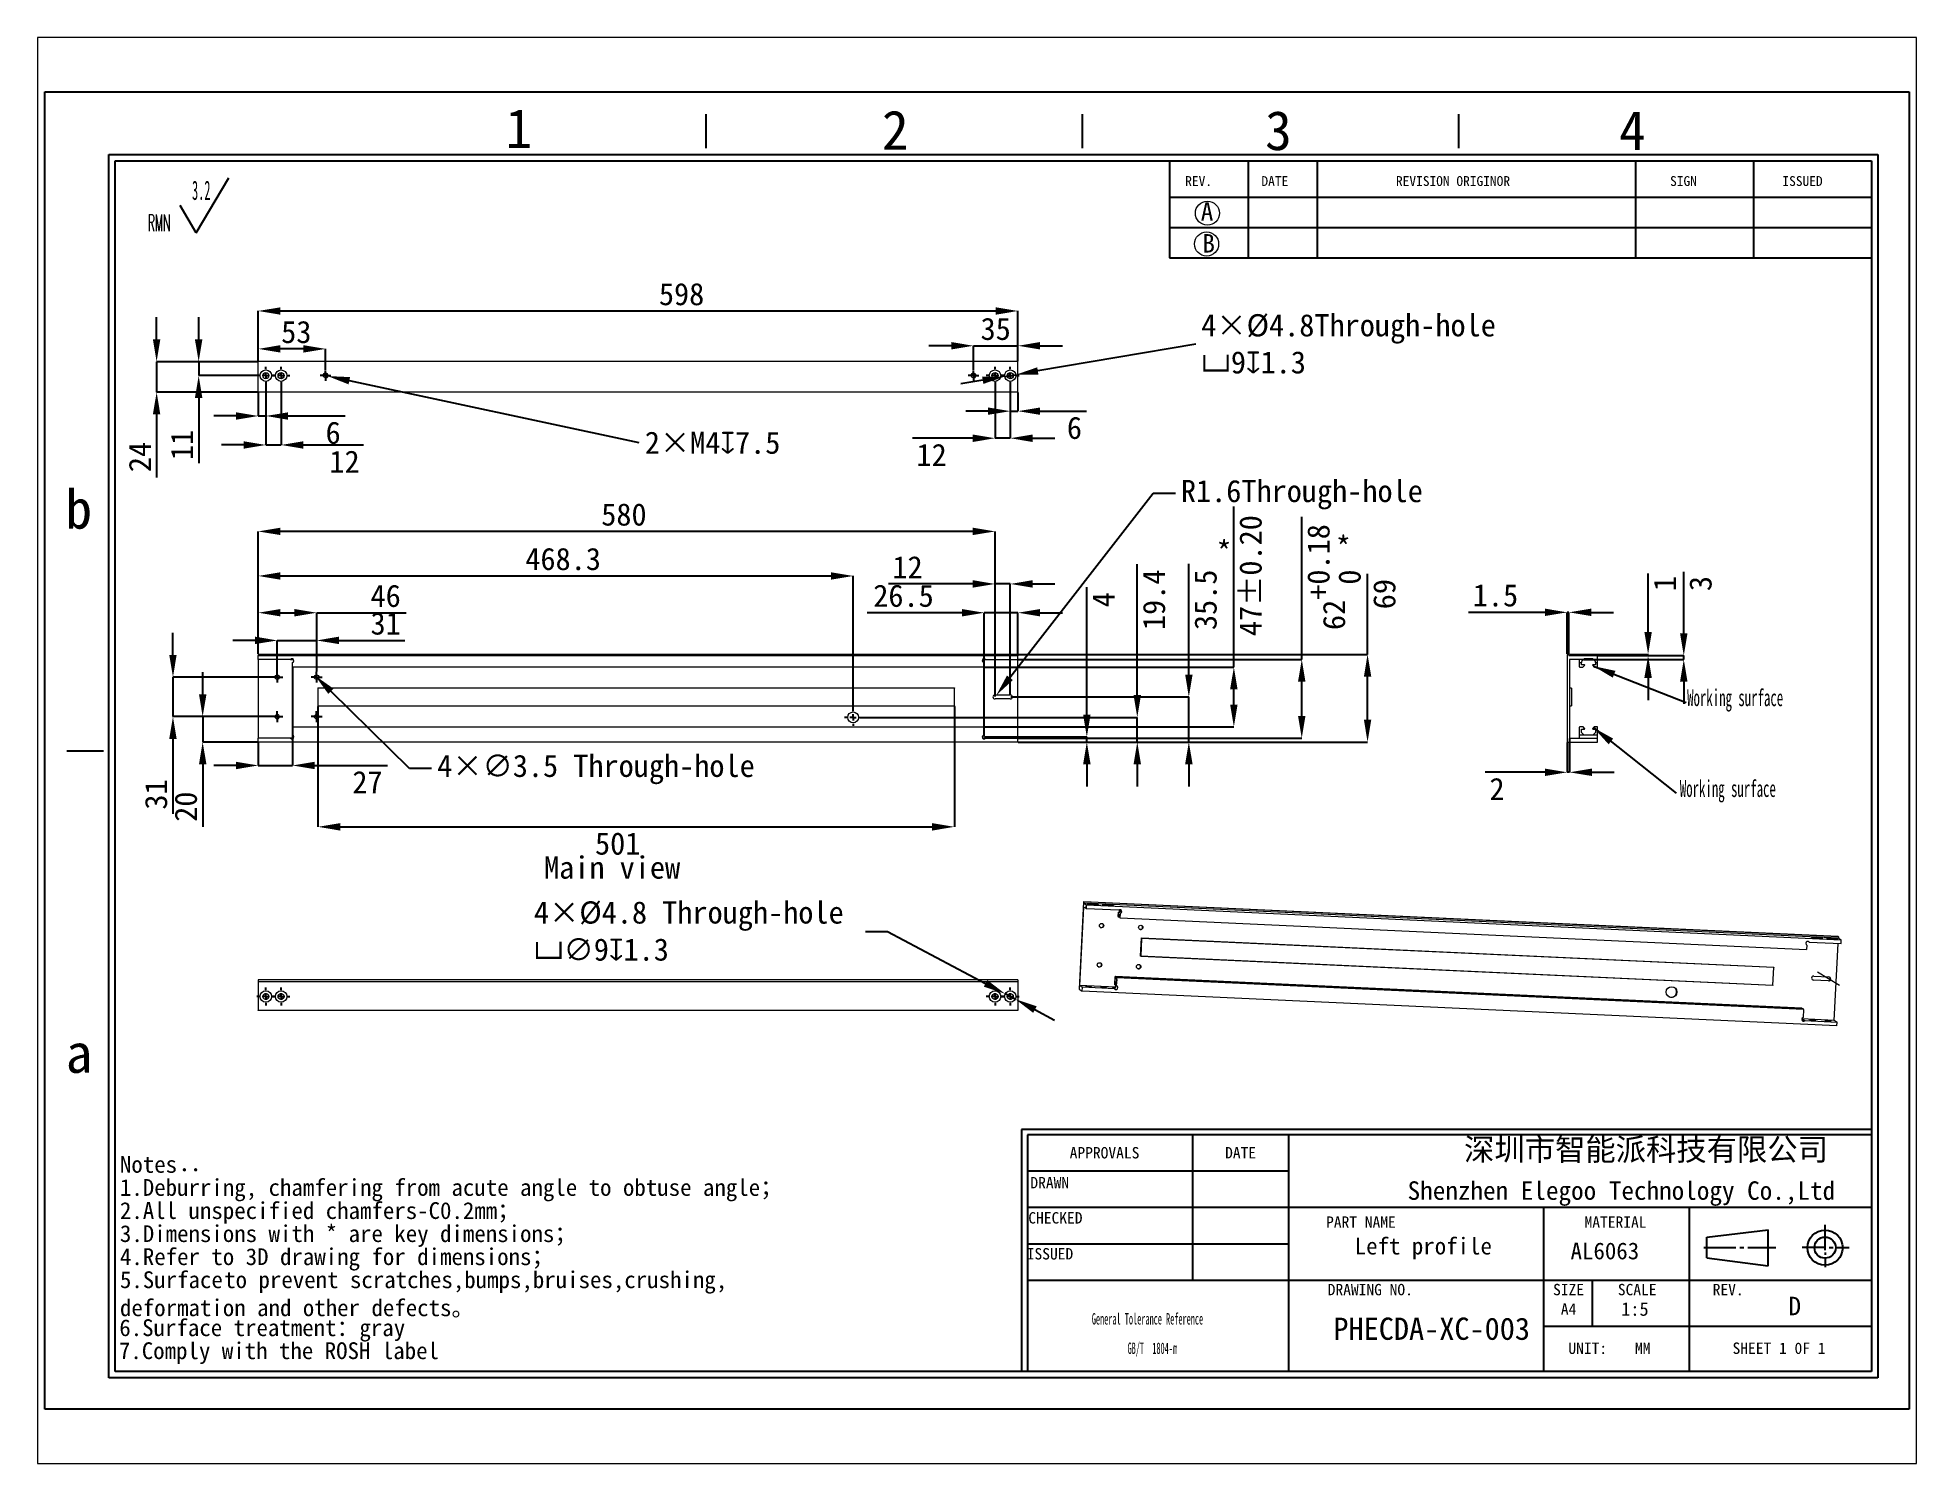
# Paper-space layout 'Layout2' of a CAD drawing. Header units: millimetres. Extents: x 26 to 231, y 20 to 176.
# The model-space entities are those that its viewports show. They can reach past a viewport. Long polylines and large blocks are cut down to what shows.
import ezdxf

# ---------------------------------------------------------------- set-up
doc = ezdxf.new("R2010")
doc.units = ezdxf.units.MM
doc.header["$PDSIZE"] = -1
doc.linetypes.add('CENTERX2', pattern=[20.32, 12.7, -2.54, 2.54, -2.54])
doc.layers.add('SLD-0', color=179, linetype='Continuous')
doc.layers.add('蓝色线', color=5, linetype='Continuous', lineweight=15)
doc.styles.add('SLDTEXTSTYLE0', font='TXT', dxfattribs={"width": 0.56, "bigfont": 'bigfont'})
doc.styles.add('SLDTEXTSTYLE1', font='TXT', dxfattribs={"width": 0.469, "bigfont": 'bigfont'})
doc.styles.add('SLDTEXTSTYLE2', font='TXT', dxfattribs={"width": 0.469})
doc.styles.add('SLDTEXTSTYLE8', font='TXT', dxfattribs={"width": 0.484})
doc.styles.add('样式 1', font='simfang.ttf')
doc.dimstyles.new('SLDDIMSTYLE0', dxfattribs={"dimtxt": 3.5, "dimasz": 3.5, "dimexe": 0, "dimexo": 0.0625, "dimgap": 0.875, "dimtad": 2, "dimlfac": 5, "dimrnd": 1e-09, "dimzin": 12, "dimdsep": 46, "dimtxsty": 'SLDTEXTSTYLE2', "dimsah": 1, "dimcen": 0.09, "dimadec": 0, "dimazin": 3, "dimtfac": 1, "dimtmove": 0, "dimatfit": 0, "dimfxl": 1, "dimfrac": 2, "dimtolj": 1, "dimtzin": 12, "dimarcsym": 0})
doc.dimstyles.new('SLDDIMSTYLE1', dxfattribs={"dimtxt": 3.5, "dimasz": 3.5, "dimexe": 0, "dimexo": 0.0625, "dimgap": 0.875, "dimtad": 2, "dimlfac": 5, "dimrnd": 1e-09, "dimzin": 12, "dimdsep": 46, "dimtxsty": 'SLDTEXTSTYLE2', "dimsah": 1, "dimcen": 0.09, "dimadec": 0, "dimazin": 3, "dimtfac": 1, "dimtofl": 0, "dimtmove": 0, "dimatfit": 3, "dimfxl": 1, "dimfrac": 2, "dimtolj": 1, "dimtzin": 12, "dimarcsym": 0})
doc.dimstyles.new('SLDDIMSTYLE2', dxfattribs={"dimtxt": 3.5, "dimasz": 3.5, "dimexe": 0, "dimexo": 0.0625, "dimgap": 0.875, "dimtad": 2, "dimlfac": 5, "dimrnd": 1e-09, "dimzin": 12, "dimdsep": 46, "dimtxsty": 'SLDTEXTSTYLE2', "dimsah": 1, "dimcen": 0.09, "dimadec": 0, "dimazin": 3, "dimtol": 1, "dimtp": 0.18, "dimtfac": 1, "dimtofl": 0, "dimtmove": 0, "dimatfit": 3, "dimfxl": 1, "dimfrac": 2, "dimtolj": 1, "dimarcsym": 0})
doc.dimstyles.new('SLDDIMSTYLE3', dxfattribs={"dimtxt": 3.5, "dimasz": 3.5, "dimexe": 0, "dimexo": 0.0625, "dimgap": 0.875, "dimtad": 2, "dimlfac": 5, "dimrnd": 1e-09, "dimzin": 12, "dimdsep": 46, "dimtxsty": 'SLDTEXTSTYLE2', "dimsah": 1, "dimcen": 0.09, "dimadec": 0, "dimazin": 3, "dimtol": 1, "dimtp": 0.2, "dimtm": 0.2, "dimtfac": 1, "dimtofl": 0, "dimtmove": 0, "dimatfit": 3, "dimfxl": 1, "dimfrac": 2, "dimtolj": 1, "dimtzin": 0, "dimarcsym": 0})
doc.dimstyles.new('SLDDIMSTYLE4', dxfattribs={"dimtxt": 3.5, "dimasz": 3.5, "dimexe": 0, "dimexo": 0.0625, "dimgap": 0.875, "dimtad": 0, "dimtih": 1, "dimtoh": 1, "dimlfac": 5, "dimrnd": 1e-09, "dimzin": 12, "dimdsep": 46, "dimtxsty": 'SLDTEXTSTYLE2', "dimsah": 1, "dimcen": 0, "dimadec": 0, "dimazin": 3, "dimtfac": 1, "dimtofl": 0, "dimtmove": 1, "dimatfit": 3, "dimfxl": 1, "dimfrac": 2, "dimtolj": 1, "dimtzin": 12, "dimarcsym": 0})
doc.dimstyles.new('SLDDIMSTYLE5', dxfattribs={"dimtxt": 3.5, "dimasz": 3.5, "dimexe": 0, "dimexo": 0.0625, "dimgap": 0.875, "dimtad": 0, "dimtih": 1, "dimtoh": 1, "dimlfac": 5, "dimrnd": 1e-09, "dimzin": 12, "dimdsep": 46, "dimtxsty": 'SLDTEXTSTYLE2', "dimsah": 1, "dimcen": 0, "dimadec": 0, "dimazin": 3, "dimtfac": 1, "dimtmove": 0, "dimatfit": 3, "dimfxl": 1, "dimfrac": 2, "dimtolj": 1, "dimtzin": 12, "dimarcsym": 0})
doc.dimstyles.new('SLDDIMSTYLE6', dxfattribs={"dimtxt": 3.5, "dimasz": 3.5, "dimexe": 0, "dimexo": 0.0625, "dimgap": 0.875, "dimtad": 0, "dimtih": 1, "dimtoh": 1, "dimlfac": 5, "dimrnd": 1e-09, "dimzin": 12, "dimdsep": 46, "dimtxsty": 'SLDTEXTSTYLE2', "dimsah": 1, "dimcen": 0, "dimadec": 0, "dimazin": 3, "dimtfac": 1, "dimtofl": 0, "dimtmove": 0, "dimatfit": 3, "dimfxl": 1, "dimfrac": 2, "dimtolj": 1, "dimtzin": 12, "dimarcsym": 0})
doc.dimstyles.new('SLDDIMSTYLE7', dxfattribs={"dimtxt": 0.18, "dimasz": 3.5, "dimexe": 0, "dimexo": 0.0625, "dimgap": 0, "dimtad": 0, "dimtih": 1, "dimtoh": 1, "dimdec": 0, "dimrnd": 1e-09, "dimzin": 0, "dimdsep": 46, "dimtxsty": 'Standard', "dimsah": 1, "dimcen": 0.09, "dimadec": 0, "dimazin": 0, "dimtfac": 3.5, "dimtdec": 0, "dimtofl": 0, "dimtmove": 0, "dimatfit": 3, "dimfxl": 1, "dimfrac": 2, "dimtolj": 1, "dimtzin": 0, "dimarcsym": 0})
doc.dimstyles.new('SLDDIMSTYLE8', dxfattribs={"dimtxt": 3.5, "dimasz": 3.5, "dimexe": 0, "dimexo": 0.0625, "dimgap": 0.875, "dimtad": 0, "dimtih": 1, "dimtoh": 1, "dimlfac": 5, "dimrnd": 1e-09, "dimzin": 12, "dimdsep": 46, "dimtxsty": 'SLDTEXTSTYLE2', "dimsah": 1, "dimcen": 0, "dimadec": 0, "dimazin": 3, "dimtfac": 1, "dimtmove": 0, "dimatfit": 3, "dimfxl": 1, "dimfrac": 2, "dimtolj": 1, "dimtzin": 12, "dimarcsym": 0})

psp = doc.layouts.new('Layout2')

msp = doc.modelspace()

# ---------------------------------------------------------------- texts
at = {"layer": 'SLD-0', "style": '样式 1'}
for s, insert, char_height, attachment_point in [('1', (74.111, 205.9712), 6.172, 1), ('2', (133.3881, 205.7276), 6.172, 1), ('3', (193.7066, 205.6655), 6.172, 1), ('4', (249.4405, 205.6593), 6.172, 1), ('A', (183.5778, 191.2862), 2.9034, 1), ('B', (183.8319, 186.2712), 2.9034, 1), ('b', (4.8346, 146.0918), 6.172, 1), ('{\\C5;*}', (186.0527, 137.9886), 3.5, 1), ('{\\C5;*}', (204.8312, 138.7058), 3.5, 1), ('Main view', (80.1838, 88.3128), 3.5, 1), ('a', (4.8798, 60.4234), 6.172, 1), ('深圳市智能派科技有限公司', (253.6756, 43.9429), 3.5, 2), ('Left profile', (218.6145, 28.3012), 2.645833, 2), ('AL6063 ', (247.2, 27.5373), 2.64583, 2), ('D', (276.1139, 18.9954), 2.9104, 1), ('PHECDA-XC-003', (204.4594, 15.716), 3.5, 1)]:
    msp.add_mtext(s, dxfattribs=dict(at, insert=insert, char_height=char_height, attachment_point=attachment_point))
at = {"layer": 'SLD-0', "color": 179, "style": '样式 1'}
for s, insert, char_height, attachment_point in [('REV.', (181.1288, 195.4001), 1.55363, 1), ('DATE', (193.1265, 195.4001), 1.55363, 1), ('REVISION ORIGINOR', (214.3082, 195.4001), 1.553633, 1), ('SIGN', (257.4664, 195.4001), 1.55363, 1), ('ISSUED', (275.1481, 195.4001), 1.55363, 1), ('APPROVALS', (168.4266, 42.5627), 1.79265, 2), ('DATE', (189.8496, 42.5627), 1.79265, 2), ('DRAWN', (159.8036, 37.8529), 1.79265, 2), ('Shenzhen Elegoo Technology Co.,Ltd', (249.7983, 37.1647), 2.910417, 2), ('CHECKED', (160.6957, 32.3147), 1.79265, 2), ('PART NAME', (208.7939, 31.6454), 1.79265, 2), ('MATERIAL', (248.8802, 31.6454), 1.79265, 2), ('ISSUED', (159.837, 26.6544), 1.79265, 2), ('DRAWING NO.', (210.268, 21.0216), 1.792654, 2), ('SIZE', (241.4789, 21.0216), 1.79265, 2), ('SCALE', (252.2889, 21.0216), 1.79265, 2), ('REV.', (266.6102, 21.0216), 1.79265, 2), ('A4', (241.4898, 17.9531), 1.79265, 2), ('1:5', (251.93, 18.1206), 2.11667, 2), ('UNIT:', (244.4987, 11.7907), 1.79265, 2), ('MM', (253.1609, 11.7907), 1.79265, 2), ('SHEET 1 0F 1', (274.62, 11.7907), 1.792654, 2)]:
    msp.add_mtext(s, dxfattribs=dict(at, insert=insert, char_height=char_height, attachment_point=attachment_point))

# ---------------------------------------------------------------- blocks, each defined once
blk = doc.blocks.new('SW_NOTE_0')
at = {"layer": 'SLD-0', "color": 0, "char_height": 2.6458, "attachment_point": 1, "style": '样式 1'}
for s, insert in [('{\\f@FangSong|b0|i0|c134|p49;Notes：}', (0.19, 4.89)), ('1.Deburring, chamfering from acute angle to obtuse angle；', (0.19, 1.26)), ('2.All unspecified chamfers-C0.2mm；', (0.19, -2.38)), ('3.{\\fSimSun|b0|i0|c134|p2;Dimensions with * are key dimensions}；', (0.19, -6.01)), ('4.Refer to 3D drawing for dimensions；', (0.19, -9.64)), ('5.Surface{\\W0.1; }to prevent scratches,bumps,bruises,crushing,\\Pdeformation and other defects。', (0.19, -13.27)), ('6.Surface treatment：{\\f@FangSong|b0|i0|c134|p49;gray}', (0.09, -20.82)), ('7.Comply with the ROSH label', (0.03, -24.44))]:
    blk.add_mtext(s, dxfattribs=dict(at, insert=insert))
blk = doc.blocks.new('SW_NOTE_1')
at = {"layer": 'SLD-0', "color": 0}
for q in [(12.74, 9.16), (5.08, 4.83)]:
    blk.add_line((7.63, 0.49), q, dxfattribs=at)
at = {"layer": 'SLD-0', "color": 0, "attachment_point": 1}
for s, insert, char_height, style in [('3.2', (6.97, 8.73), 3.032, 'SLDTEXTSTYLE2'), ('{\\Ftxt,bigfont|c134;RMN}', (0, 3.41), 2.6458, 'SLDTEXTSTYLE1')]:
    blk.add_mtext(s, dxfattribs=dict(at, insert=insert, char_height=char_height, style=style))
blk = doc.blocks.new('SW_NOTE_2')
at = {"layer": 'SLD-0', "color": 0, "char_height": 1.7927, "attachment_point": 2, "style": 'SLDTEXTSTYLE8'}
for s, insert in [('General Tolerance Reference', (12.75, 2.31)), ('GB/T  1804-m', (13.51, -2.32))]:
    blk.add_mtext(s, dxfattribs=dict(at, insert=insert))
blk = doc.blocks.new('_D')
at = {"layer": 'Defpoints', "color": 0}
for p in [(44.39, 122.31), (38.19, 117.37), (44.39, 117.37)]:
    blk.add_point(p, dxfattribs=at)
at = {"layer": 'SLD-0', "color": 0, "lineweight": -2}
for p, q in [((34.69, 122.31), (31.19, 122.31)), ((38.19, 117.43), (38.19, 122.31)), ((38.19, 122.31), (44.39, 122.31)), ((44.39, 117.43), (44.39, 122.31)), ((47.89, 122.31), (58.27, 122.31))]:
    blk.add_line(p, q, dxfattribs=at)
at = {"layer": 'SLD-0', "color": 0}
for points in [[(34.69, 122.9), (34.69, 121.73), (38.19, 122.31)], [(47.89, 122.9), (47.89, 121.73), (44.39, 122.31)]]:
    blk.add_solid(points, dxfattribs=at)
at = {"layer": 'SLD-0', "color": 0, "insert": (55.25, 126.73), "char_height": 3.5, "attachment_point": 2, "style": '样式 1'}
blk.add_mtext('\\A1;31', dxfattribs=at)
blk = doc.blocks.new('_D_1')
at = {"layer": 'Defpoints', "color": 0}
for p in [(37.34, 116.52), (21.76, 110.32), (37.34, 110.32)]:
    blk.add_point(p, dxfattribs=at)
at = {"layer": 'SLD-0', "color": 0, "lineweight": -2}
for p, q in [((21.76, 120.02), (21.76, 123.52)), ((37.27, 116.52), (21.76, 116.52)), ((21.76, 116.52), (21.76, 110.32)), ((37.27, 110.32), (21.76, 110.32)), ((21.76, 106.82), (21.76, 95.03))]:
    blk.add_line(p, q, dxfattribs=at)
at = {"layer": 'SLD-0', "color": 0}
for points in [[(21.18, 120.02), (22.34, 120.02), (21.76, 116.52)], [(21.18, 106.82), (22.34, 106.82), (21.76, 110.32)]]:
    blk.add_solid(points, dxfattribs=at)
at = {"layer": 'SLD-0', "color": 0, "insert": (17.34, 98.06), "char_height": 3.5, "attachment_point": 2, "rotation": 90, "style": '样式 1'}
blk.add_mtext('\\A1;31', dxfattribs=at)
blk = doc.blocks.new('_D_2')
at = {"layer": 'Defpoints', "color": 0}
for p in [(35.19, 126.67), (35.19, 120.12), (44.39, 117.37)]:
    blk.add_point(p, dxfattribs=at)
at = {"layer": 'SLD-0', "color": 0, "lineweight": -2}
for p, q in [((35.19, 120.18), (35.19, 126.67)), ((38.69, 126.67), (40.89, 126.67)), ((44.39, 117.43), (44.39, 126.67)), ((44.39, 126.67), (58.46, 126.67))]:
    blk.add_line(p, q, dxfattribs=at)
at = {"layer": 'SLD-0', "color": 0}
for points in [[(38.69, 127.25), (38.69, 126.09), (35.19, 126.67)], [(40.89, 127.25), (40.89, 126.09), (44.39, 126.67)]]:
    blk.add_solid(points, dxfattribs=at)
at = {"layer": 'SLD-0', "color": 0, "insert": (55.25, 131.08), "char_height": 3.5, "attachment_point": 2, "style": '样式 1'}
blk.add_mtext('\\A1;46', dxfattribs=at)
blk = doc.blocks.new('_D_3')
at = {"layer": 'Defpoints', "color": 0}
for p in [(40.59, 118.12), (35.19, 106.32), (40.59, 102.63)]:
    blk.add_point(p, dxfattribs=at)
at = {"layer": 'SLD-0', "color": 0, "lineweight": -2}
for p, q in [((40.59, 118.05), (40.59, 102.63)), ((35.19, 106.25), (35.19, 102.63)), ((31.69, 102.63), (28.19, 102.63)), ((35.19, 102.63), (40.59, 102.63)), ((44.09, 102.63), (55.55, 102.63))]:
    blk.add_line(p, q, dxfattribs=at)
at = {"layer": 'SLD-0', "color": 0}
for points in [[(31.69, 103.21), (31.69, 102.04), (35.19, 102.63)], [(44.09, 103.21), (44.09, 102.04), (40.59, 102.63)]]:
    blk.add_solid(points, dxfattribs=at)
at = {"layer": 'SLD-0', "color": 0, "insert": (52.39, 101.75), "char_height": 3.5, "attachment_point": 2, "style": '样式 1'}
blk.add_mtext('\\A1;27', dxfattribs=at)
blk = doc.blocks.new('_D_4')
at = {"layer": 'Defpoints', "color": 0}
for p in [(154.79, 119.32), (154.79, 106.92), (199.48, 106.92)]:
    blk.add_point(p, dxfattribs=at)
at = {"layer": '蓝色线', "color": 0, "lineweight": -2}
for p, q in [((199.48, 119.32), (199.48, 141.75)), ((154.85, 119.32), (199.48, 119.32)), ((199.48, 110.42), (199.48, 115.82)), ((154.85, 106.92), (199.48, 106.92))]:
    blk.add_line(p, q, dxfattribs=at)
at = {"layer": '蓝色线', "color": 0}
for points in [[(198.89, 115.82), (200.06, 115.82), (199.48, 119.32)], [(198.89, 110.42), (200.06, 110.42), (199.48, 106.92)]]:
    blk.add_solid(points, dxfattribs=at)
at = {"layer": '蓝色线', "color": 0, "insert": (200.35, 132.28), "char_height": 3.5, "attachment_point": 2, "rotation": 90, "style": '样式 1'}
blk.add_mtext('\\A1;62\\S+0.18^  0;', dxfattribs=at)
blk = doc.blocks.new('_D_5')
at = {"layer": 'Defpoints', "color": 0}
for p in [(149.39, 118.12), (149.39, 108.72), (188.79, 108.72)]:
    blk.add_point(p, dxfattribs=at)
at = {"layer": '蓝色线', "color": 0, "lineweight": -2}
for p, q in [((188.79, 118.12), (188.79, 143.41)), ((149.45, 118.12), (188.79, 118.12)), ((188.79, 112.22), (188.79, 114.62)), ((149.45, 108.72), (188.79, 108.72))]:
    blk.add_line(p, q, dxfattribs=at)
at = {"layer": '蓝色线', "color": 0}
for points in [[(188.2, 114.62), (189.37, 114.62), (188.79, 118.12)], [(188.2, 112.22), (189.37, 112.22), (188.79, 108.72)]]:
    blk.add_solid(points, dxfattribs=at)
at = {"layer": '蓝色线', "color": 0, "insert": (189.66, 132.51), "char_height": 3.5, "attachment_point": 2, "rotation": 90, "style": '样式 1'}
blk.add_mtext('\\A1;47±0.20', dxfattribs=at)
blk = doc.blocks.new('_D_6')
at = {"layer": 'Defpoints', "color": 0}
for p in [(37.34, 110.32), (26.44, 106.32), (35.19, 106.32)]:
    blk.add_point(p, dxfattribs=at)
at = {"layer": 'SLD-0', "color": 0, "lineweight": -2}
for p, q in [((26.44, 113.82), (26.44, 117.32)), ((37.27, 110.32), (26.44, 110.32)), ((26.44, 110.32), (26.44, 106.32)), ((35.12, 106.32), (26.44, 106.32)), ((26.44, 102.82), (26.44, 92.97))]:
    blk.add_line(p, q, dxfattribs=at)
at = {"layer": 'SLD-0', "color": 0}
for points in [[(25.86, 113.82), (27.03, 113.82), (26.44, 110.32)], [(25.86, 102.82), (27.03, 102.82), (26.44, 106.32)]]:
    blk.add_solid(points, dxfattribs=at)
at = {"layer": 'SLD-0', "color": 0, "insert": (22.03, 96.14), "char_height": 3.5, "attachment_point": 2, "rotation": 90, "style": '样式 1'}
blk.add_mtext('\\A1;20', dxfattribs=at)
blk = doc.blocks.new('_D_7')
at = {"layer": 'Defpoints', "color": 0}
for p in [(153.59, 131.2), (151.19, 113.74), (153.59, 113.74)]:
    blk.add_point(p, dxfattribs=at)
at = {"layer": 'SLD-0', "color": 0, "lineweight": -2}
for p, q in [((147.69, 131.2), (134.42, 131.2)), ((151.19, 113.8), (151.19, 131.2)), ((153.59, 131.2), (151.19, 131.2)), ((153.59, 113.8), (153.59, 131.2)), ((157.09, 131.2), (160.59, 131.2))]:
    blk.add_line(p, q, dxfattribs=at)
at = {"layer": 'SLD-0', "color": 0}
for points in [[(147.69, 131.79), (147.69, 130.62), (151.19, 131.2)], [(157.09, 131.79), (157.09, 130.62), (153.59, 131.2)]]:
    blk.add_solid(points, dxfattribs=at)
at = {"layer": 'SLD-0', "color": 0, "insert": (137.41, 135.58), "char_height": 3.5, "attachment_point": 2, "style": '样式 1'}
blk.add_mtext('\\A1;12', dxfattribs=at)
blk = doc.blocks.new('_D_8')
at = {"layer": 'Defpoints', "color": 0}
for p in [(151.19, 113.42), (151.38, 113.67)]:
    blk.add_point(p, dxfattribs=at)
at = {"layer": 'SLD-0', "color": 0, "lineweight": -2}
for p, q in [((176.08, 145.43), (153.53, 116.43)), ((179.58, 145.43), (176.08, 145.43))]:
    blk.add_line(p, q, dxfattribs=at)
at = {"layer": 'SLD-0', "color": 0}
blk.add_solid([(153.07, 116.79), (153.99, 116.07), (151.38, 113.67)], dxfattribs=at)
at = {"layer": 'SLD-0', "color": 0, "insert": (180.45, 147.58), "char_height": 3.5, "attachment_point": 1, "style": '样式 1'}
blk.add_mtext('\\A1;R1.6Through-hole', dxfattribs=at)
blk = doc.blocks.new('_D_9')
at = {"layer": 'Defpoints', "color": 0}
for p in [(153.59, 113.42), (154.79, 106.32), (181.7, 106.32)]:
    blk.add_point(p, dxfattribs=at)
at = {"layer": 'SLD-0', "color": 0, "lineweight": -2}
for p, q in [((181.7, 116.92), (181.7, 134.39)), ((153.65, 113.42), (181.7, 113.42)), ((181.7, 106.32), (181.7, 113.42)), ((154.85, 106.32), (181.7, 106.32)), ((181.7, 102.82), (181.7, 99.32))]:
    blk.add_line(p, q, dxfattribs=at)
at = {"layer": 'SLD-0', "color": 0}
for points in [[(181.12, 116.92), (182.29, 116.92), (181.7, 113.42)], [(181.12, 102.82), (182.29, 102.82), (181.7, 106.32)]]:
    blk.add_solid(points, dxfattribs=at)
at = {"layer": 'SLD-0', "color": 0, "insert": (182.58, 128.7), "char_height": 3.5, "attachment_point": 2, "rotation": 90, "style": '样式 1'}
blk.add_mtext('\\A1;35.5', dxfattribs=at)
blk = doc.blocks.new('_D_10')
at = {"layer": 'Defpoints', "color": 0}
for p in [(35.19, 139.47), (35.19, 120.12), (151.19, 113.42)]:
    blk.add_point(p, dxfattribs=at)
at = {"layer": 'SLD-0', "color": 0, "lineweight": -2}
for p, q in [((35.19, 120.18), (35.19, 139.47)), ((147.69, 139.47), (38.69, 139.47)), ((151.19, 113.48), (151.19, 139.47))]:
    blk.add_line(p, q, dxfattribs=at)
at = {"layer": 'SLD-0', "color": 0}
for points in [[(38.69, 140.06), (38.69, 138.89), (35.19, 139.47)], [(147.69, 140.06), (147.69, 138.89), (151.19, 139.47)]]:
    blk.add_solid(points, dxfattribs=at)
at = {"layer": 'SLD-0', "color": 0, "insert": (92.76, 143.89), "char_height": 3.5, "attachment_point": 2, "style": '样式 1'}
blk.add_mtext('\\A1;580', dxfattribs=at)
blk = doc.blocks.new('_D_11')
at = {"layer": 'Defpoints', "color": 0}
for p in [(128.85, 132.46), (35.19, 120.12), (128.85, 111.55)]:
    blk.add_point(p, dxfattribs=at)
at = {"layer": 'SLD-0', "color": 0, "lineweight": -2}
for p, q in [((35.19, 120.18), (35.19, 132.46)), ((38.69, 132.46), (125.35, 132.46)), ((128.85, 111.61), (128.85, 132.46))]:
    blk.add_line(p, q, dxfattribs=at)
at = {"layer": 'SLD-0', "color": 0}
for points in [[(38.69, 133.04), (38.69, 131.87), (35.19, 132.46)], [(125.35, 133.04), (125.35, 131.87), (128.85, 132.46)]]:
    blk.add_solid(points, dxfattribs=at)
at = {"layer": 'SLD-0', "color": 0, "insert": (83.19, 136.89), "char_height": 3.5, "attachment_point": 2, "style": '样式 1'}
blk.add_mtext('\\A1;468.3', dxfattribs=at)
blk = doc.blocks.new('_D_12')
at = {"layer": 'Defpoints', "color": 0}
for p in [(130.2, 110.2), (154.79, 106.32), (173.58, 106.32)]:
    blk.add_point(p, dxfattribs=at)
at = {"layer": 'SLD-0', "color": 0, "lineweight": -2}
for p, q in [((173.58, 113.7), (173.58, 134.32)), ((130.26, 110.2), (173.58, 110.2)), ((173.58, 106.32), (173.58, 110.2)), ((154.85, 106.32), (173.58, 106.32)), ((173.58, 102.82), (173.58, 99.32))]:
    blk.add_line(p, q, dxfattribs=at)
at = {"layer": 'SLD-0', "color": 0}
for points in [[(173, 113.7), (174.17, 113.7), (173.58, 110.2)], [(173, 102.82), (174.17, 102.82), (173.58, 106.32)]]:
    blk.add_solid(points, dxfattribs=at)
at = {"layer": 'SLD-0', "color": 0, "insert": (174.46, 128.7), "char_height": 3.5, "attachment_point": 2, "rotation": 90, "style": '样式 1'}
blk.add_mtext('\\A1;19.4', dxfattribs=at)
blk = doc.blocks.new('_D_14')
at = {"layer": 'Defpoints', "color": 0}
for p in [(154.79, 120.12), (154.79, 106.32), (209.84, 106.32)]:
    blk.add_point(p, dxfattribs=at)
at = {"layer": 'SLD-0', "color": 0, "lineweight": -2}
for p, q in [((209.84, 120.12), (209.84, 132.78)), ((154.85, 120.12), (209.84, 120.12)), ((209.84, 109.82), (209.84, 116.62)), ((154.85, 106.32), (209.84, 106.32))]:
    blk.add_line(p, q, dxfattribs=at)
at = {"layer": 'SLD-0', "color": 0}
for points in [[(209.26, 116.62), (210.42, 116.62), (209.84, 120.12)], [(209.26, 109.82), (210.42, 109.82), (209.84, 106.32)]]:
    blk.add_solid(points, dxfattribs=at)
at = {"layer": 'SLD-0', "color": 0, "insert": (210.72, 129.6), "char_height": 3.5, "attachment_point": 2, "rotation": 90, "style": '样式 1'}
blk.add_mtext('\\A1;69', dxfattribs=at)
blk = doc.blocks.new('_D_15')
at = {"layer": 'Defpoints', "color": 0}
for p in [(44.14, 116.76), (44.64, 116.27)]:
    blk.add_point(p, dxfattribs=at)
at = {"layer": 'SLD-0', "color": 0, "lineweight": -2}
for p, q in [((58.98, 102.17), (46.63, 114.31)), ((62.48, 102.17), (58.98, 102.17))]:
    blk.add_line(p, q, dxfattribs=at)
at = {"layer": 'SLD-0', "color": 0}
blk.add_solid([(47.04, 114.72), (46.22, 113.89), (44.14, 116.76)], dxfattribs=at)
at = {"layer": 'SLD-0', "color": 0, "insert": (63.36, 104.32), "char_height": 3.5, "attachment_point": 1, "style": '样式 1'}
blk.add_mtext('\\A1;4×∅3.5 Through-hole', dxfattribs=at)
blk = doc.blocks.new('_D_17')
at = {"layer": 'Defpoints', "color": 0}
for p in [(154.79, 126.67), (154.79, 120.12), (149.49, 107.12)]:
    blk.add_point(p, dxfattribs=at)
at = {"layer": 'SLD-0', "color": 0, "lineweight": -2}
for p, q in [((145.99, 126.67), (131.08, 126.67)), ((149.49, 107.18), (149.49, 126.67)), ((154.79, 126.67), (149.49, 126.67)), ((154.79, 120.18), (154.79, 126.67)), ((158.29, 126.67), (161.79, 126.67))]:
    blk.add_line(p, q, dxfattribs=at)
at = {"layer": 'SLD-0', "color": 0}
for points in [[(145.99, 127.25), (145.99, 126.09), (149.49, 126.67)], [(158.29, 127.25), (158.29, 126.09), (154.79, 126.67)]]:
    blk.add_solid(points, dxfattribs=at)
at = {"layer": 'SLD-0', "color": 0, "insert": (136.78, 131.1), "char_height": 3.5, "attachment_point": 2, "style": '样式 1'}
blk.add_mtext('\\A1;26.5', dxfattribs=at)
blk = doc.blocks.new('_D_18')
at = {"layer": 'Defpoints', "color": 0}
for p in [(149.49, 107.12), (154.79, 106.32), (165.64, 106.32)]:
    blk.add_point(p, dxfattribs=at)
at = {"layer": 'SLD-0', "color": 0, "lineweight": -2}
for p, q in [((165.64, 110.62), (165.64, 130.68)), ((149.55, 107.12), (165.64, 107.12)), ((165.64, 106.32), (165.64, 107.12)), ((154.85, 106.32), (165.64, 106.32)), ((165.64, 102.82), (165.64, 99.32))]:
    blk.add_line(p, q, dxfattribs=at)
at = {"layer": 'SLD-0', "color": 0}
for points in [[(165.06, 110.62), (166.23, 110.62), (165.64, 107.12)], [(165.06, 102.82), (166.23, 102.82), (165.64, 106.32)]]:
    blk.add_solid(points, dxfattribs=at)
at = {"layer": 'SLD-0', "color": 0, "insert": (166.52, 128.7), "char_height": 3.5, "attachment_point": 2, "rotation": 90, "style": '样式 1'}
blk.add_mtext('\\A1;4', dxfattribs=at)
blk = doc.blocks.new('_D_19')
at = {"layer": 'Defpoints', "color": 0}
for p in [(44.59, 111.98), (144.79, 111.98), (144.79, 92.97)]:
    blk.add_point(p, dxfattribs=at)
at = {"layer": 'SLD-0', "color": 0, "lineweight": -2}
for p, q in [((44.59, 111.91), (44.59, 92.97)), ((144.79, 111.91), (144.79, 92.97)), ((48.09, 92.97), (141.29, 92.97))]:
    blk.add_line(p, q, dxfattribs=at)
at = {"layer": 'SLD-0', "color": 0}
for points in [[(48.09, 93.55), (48.09, 92.38), (44.59, 92.97)], [(141.29, 93.55), (141.29, 92.38), (144.79, 92.97)]]:
    blk.add_solid(points, dxfattribs=at)
at = {"layer": 'SLD-0', "color": 0, "insert": (91.78, 92.09), "char_height": 3.5, "attachment_point": 2, "style": '样式 1'}
blk.add_mtext('\\A1;501', dxfattribs=at)
blk = doc.blocks.new('SW_CENTERMARKSYMBOL_0')
at = {"layer": 'SLD-0', "color": 0}
for p, q in [((-0.5, 0), (-0.85, 0)), ((0, 0), (-0.5, 0)), ((0, 0.5), (0, 0.85)), ((0, 0), (0, 0.5)), ((0, 0), (0, -0.5)), ((0, 0), (0.5, 0)), ((0.5, 0), (0.85, 0)), ((0, -0.5), (0, -0.85))]:
    blk.add_line(p, q, dxfattribs=at)
blk = doc.blocks.new('SW_CENTERMARKSYMBOL_1')
at = {"layer": 'SLD-0', "color": 0}
for p, q in [((-0.5, 0), (-0.85, 0)), ((0, 0), (-0.5, 0)), ((0, 0.5), (0, 0.85)), ((0, 0), (0, 0.5)), ((0, 0), (0, -0.5)), ((0, 0), (0.5, 0)), ((0.5, 0), (0.85, 0)), ((0, -0.5), (0, -0.85))]:
    blk.add_line(p, q, dxfattribs=at)
blk = doc.blocks.new('SW_CENTERMARKSYMBOL_2')
at = {"layer": 'SLD-0', "color": 0}
for p, q in [((-0.5, 0), (-0.85, 0)), ((0, 0), (-0.5, 0)), ((0, 0.5), (0, 0.85)), ((0, 0), (0, 0.5)), ((0, 0), (0, -0.5)), ((0, 0), (0.5, 0)), ((0.5, 0), (0.85, 0)), ((0, -0.5), (0, -0.85))]:
    blk.add_line(p, q, dxfattribs=at)
blk = doc.blocks.new('SW_CENTERMARKSYMBOL_3')
at = {"layer": 'SLD-0', "color": 0}
for p, q in [((-0.5, 0), (-0.85, 0)), ((0, 0), (-0.5, 0)), ((0, 0.5), (0, 0.85)), ((0, 0), (0, 0.5)), ((0, 0), (0, -0.5)), ((0, 0), (0.5, 0)), ((0.5, 0), (0.85, 0)), ((0, -0.5), (0, -0.85))]:
    blk.add_line(p, q, dxfattribs=at)
blk = doc.blocks.new('SW_CENTERMARKSYMBOL_4')
at = {"layer": 'SLD-0', "color": 0}
for p, q in [((-1, 0), (-1.35, 0)), ((0, 0), (-0.5, 0)), ((0, 1), (0, 1.35)), ((0, 0), (0, 0.5)), ((0, 0), (0, -0.5)), ((0, 0), (0.5, 0)), ((1, 0), (1.35, 0)), ((0, -1), (0, -1.35))]:
    blk.add_line(p, q, dxfattribs=at)
blk = doc.blocks.new('_D_20')
at = {"layer": 'Defpoints', "color": 0}
for p in [(241.55, 120.12), (246.01, 119.92), (254.01, 119.92)]:
    blk.add_point(p, dxfattribs=at)
at = {"layer": 'SLD-0', "color": 0, "lineweight": -2}
for p, q in [((254.01, 123.62), (254.01, 132.86)), ((241.61, 120.12), (254.01, 120.12)), ((246.07, 119.92), (254.01, 119.92)), ((254.01, 119.92), (254.01, 120.12)), ((254.01, 116.42), (254.01, 112.92))]:
    blk.add_line(p, q, dxfattribs=at)
at = {"layer": 'SLD-0', "color": 0}
for points in [[(253.42, 123.62), (254.59, 123.62), (254.01, 120.12)], [(253.42, 116.42), (254.59, 116.42), (254.01, 119.92)]]:
    blk.add_solid(points, dxfattribs=at)
at = {"layer": 'SLD-0', "color": 0, "insert": (254.88, 131.26), "char_height": 3.5, "attachment_point": 2, "rotation": 90, "style": '样式 1'}
blk.add_mtext('\\A1;1', dxfattribs=at)
blk = doc.blocks.new('_D_21')
at = {"layer": 'Defpoints', "color": 0}
for p in [(241.25, 126.73), (241.25, 120.12), (241.55, 120.12)]:
    blk.add_point(p, dxfattribs=at)
at = {"layer": 'SLD-0', "color": 0, "lineweight": -2}
for p, q in [((237.75, 126.73), (225.72, 126.73)), ((241.25, 120.18), (241.25, 126.73)), ((241.55, 126.73), (241.25, 126.73)), ((241.55, 120.18), (241.55, 126.73)), ((245.05, 126.73), (248.55, 126.73))]:
    blk.add_line(p, q, dxfattribs=at)
at = {"layer": 'SLD-0', "color": 0}
for points in [[(237.75, 127.32), (237.75, 126.15), (241.25, 126.73)], [(245.05, 127.32), (245.05, 126.15), (241.55, 126.73)]]:
    blk.add_solid(points, dxfattribs=at)
at = {"layer": 'SLD-0', "color": 0, "insert": (229.98, 131.17), "char_height": 3.5, "attachment_point": 2, "style": '样式 1'}
blk.add_mtext('\\A1;1.5', dxfattribs=at)
blk = doc.blocks.new('_D_22')
at = {"layer": 'Defpoints', "color": 0}
for p in [(241.65, 106.92), (241.25, 106.32), (241.25, 101.55)]:
    blk.add_point(p, dxfattribs=at)
at = {"layer": 'SLD-0', "color": 0, "lineweight": -2}
for p, q in [((241.65, 106.85), (241.65, 101.55)), ((241.25, 106.25), (241.25, 101.55)), ((237.75, 101.55), (228.35, 101.55)), ((241.65, 101.55), (241.25, 101.55)), ((245.15, 101.55), (248.65, 101.55))]:
    blk.add_line(p, q, dxfattribs=at)
at = {"layer": 'SLD-0', "color": 0}
for points in [[(237.75, 102.14), (237.75, 100.97), (241.25, 101.55)], [(245.15, 102.14), (245.15, 100.97), (241.65, 101.55)]]:
    blk.add_solid(points, dxfattribs=at)
at = {"layer": 'SLD-0', "color": 0, "insert": (230.22, 100.68), "char_height": 3.5, "attachment_point": 2, "style": '样式 1'}
blk.add_mtext('\\A1;2', dxfattribs=at)
blk = doc.blocks.new('_D_23')
at = {"layer": 'Defpoints', "color": 0}
for p in [(243.87, 119.32), (246.01, 119.92), (259.62, 119.92)]:
    blk.add_point(p, dxfattribs=at)
at = {"layer": 'SLD-0', "color": 0, "lineweight": -2}
for p, q in [((259.62, 123.42), (259.62, 133.1)), ((243.93, 119.32), (259.62, 119.32)), ((246.07, 119.92), (259.62, 119.92)), ((259.62, 119.32), (259.62, 119.92)), ((259.62, 115.82), (259.62, 112.32))]:
    blk.add_line(p, q, dxfattribs=at)
at = {"layer": 'SLD-0', "color": 0}
for points in [[(259.04, 123.42), (260.21, 123.42), (259.62, 119.92)], [(259.04, 115.82), (260.21, 115.82), (259.62, 119.32)]]:
    blk.add_solid(points, dxfattribs=at)
at = {"layer": 'SLD-0', "color": 0, "insert": (260.5, 131.26), "char_height": 3.5, "attachment_point": 2, "rotation": 90, "style": '样式 1'}
blk.add_mtext('\\A1;3', dxfattribs=at)
blk = doc.blocks.new('SW_NOTE_5')
at = {"layer": 'SLD-0', "color": 0, "insert": (0.6, 2.04), "char_height": 2.6458, "attachment_point": 1, "style": 'SLDTEXTSTYLE0'}
blk.add_mtext('{\\fFangSong|b0|i0|c134|p49;Working surface}', dxfattribs=at)
blk = doc.blocks.new('SW_NOTE_6')
at = {"layer": 'SLD-0', "color": 0, "insert": (0.53, 2.03), "char_height": 2.6458, "attachment_point": 1, "style": 'SLDTEXTSTYLE0'}
blk.add_mtext('{\\fFangSong|b0|i0|c134|p49;Working surface}', dxfattribs=at)
blk = doc.blocks.new('_D_24')
at = {"layer": 'Defpoints', "color": 0}
for p in [(152.79, 66.68), (154.38, 65.84)]:
    blk.add_point(p, dxfattribs=at)
at = {"layer": 'SLD-0', "color": 0, "lineweight": -2}
for p, q in [((130.77, 76.49), (134.27, 76.49)), ((134.27, 76.49), (149.7, 68.32)), ((154.38, 65.84), (152.79, 66.68)), ((157.47, 64.2), (160.57, 62.56))]:
    blk.add_line(p, q, dxfattribs=at)
at = {"layer": 'SLD-0', "color": 0}
for points in [[(149.97, 68.84), (149.43, 67.81), (152.79, 66.68)], [(157.75, 64.72), (157.2, 63.69), (154.38, 65.84)]]:
    blk.add_solid(points, dxfattribs=at)
at = {"layer": 'SLD-0', "color": 0, "insert": (78.59, 81.24), "char_height": 3.5, "attachment_point": 1, "style": '样式 1'}
blk.add_mtext('\\A1;4×%%c4.8 Through-hole\\P{\\fGDT;v}∅9{\\fGDT;x}1.3', dxfattribs=at)
blk = doc.blocks.new('SW_CENTERMARKSYMBOL_5')
at = {"layer": 'SLD-0', "color": 0}
for p, q in [((-1, 0), (-1.4, 0)), ((0, 0), (-0.5, 0)), ((0, 1), (0, 1.4)), ((0, 0), (0, 0.5)), ((0, 0), (0, -0.5)), ((0, 0), (0.5, 0)), ((1, 0), (1.4, 0)), ((0, -1), (0, -1.4))]:
    blk.add_line(p, q, dxfattribs=at)
blk = doc.blocks.new('SW_CENTERMARKSYMBOL_6')
at = {"layer": 'SLD-0', "color": 0}
for p, q in [((-1, 0), (-1.4, 0)), ((0, 0), (-0.5, 0)), ((0, 1), (0, 1.4)), ((0, 0), (0, 0.5)), ((0, 0), (0, -0.5)), ((0, 0), (0.5, 0)), ((1, 0), (1.4, 0)), ((0, -1), (0, -1.4))]:
    blk.add_line(p, q, dxfattribs=at)
blk = doc.blocks.new('SW_CENTERMARKSYMBOL_7')
at = {"layer": 'SLD-0', "color": 0}
for p, q in [((-1, 0), (-1.4, 0)), ((0, 0), (-0.5, 0)), ((0, 1), (0, 1.4)), ((0, 0), (0, 0.5)), ((0, 0), (0, -0.5)), ((0, 0), (0.5, 0)), ((1, 0), (1.4, 0)), ((0, -1), (0, -1.4))]:
    blk.add_line(p, q, dxfattribs=at)
blk = doc.blocks.new('SW_CENTERMARKSYMBOL_8')
at = {"layer": 'SLD-0', "color": 0}
for p, q in [((-1, 0), (-1.4, 0)), ((0, 0), (-0.5, 0)), ((0, 1), (0, 1.4)), ((0, 0), (0, 0.5)), ((0, 0), (0, -0.5)), ((0, 0), (0.5, 0)), ((1, 0), (1.4, 0)), ((0, -1), (0, -1.4))]:
    blk.add_line(p, q, dxfattribs=at)
blk = doc.blocks.new('_D_25')
at = {"layer": 'Defpoints', "color": 0}
for p in [(154.79, 174.17), (35.19, 166.19), (154.79, 166.19)]:
    blk.add_point(p, dxfattribs=at)
at = {"layer": 'SLD-0', "color": 0, "lineweight": -2}
for p, q in [((35.19, 166.26), (35.19, 174.17)), ((38.69, 174.17), (151.29, 174.17)), ((154.79, 166.26), (154.79, 174.17))]:
    blk.add_line(p, q, dxfattribs=at)
at = {"layer": 'SLD-0', "color": 0}
for points in [[(38.69, 174.75), (38.69, 173.58), (35.19, 174.17)], [(151.29, 174.75), (151.29, 173.58), (154.79, 174.17)]]:
    blk.add_solid(points, dxfattribs=at)
at = {"layer": 'SLD-0', "color": 0, "insert": (101.84, 178.58), "char_height": 3.5, "attachment_point": 2, "style": '样式 1'}
blk.add_mtext('\\A1;598', dxfattribs=at)
blk = doc.blocks.new('_D_26')
at = {"layer": 'Defpoints', "color": 0}
for p in [(35.19, 166.19), (19.19, 161.39), (35.19, 161.39)]:
    blk.add_point(p, dxfattribs=at)
at = {"layer": 'SLD-0', "color": 0, "lineweight": -2}
for p, q in [((19.19, 169.69), (19.19, 173.19)), ((35.12, 166.19), (19.19, 166.19)), ((19.19, 166.19), (19.19, 161.39)), ((35.12, 161.39), (19.19, 161.39)), ((19.19, 157.89), (19.19, 147.96))]:
    blk.add_line(p, q, dxfattribs=at)
at = {"layer": 'SLD-0', "color": 0}
for points in [[(18.6, 169.69), (19.77, 169.69), (19.19, 166.19)], [(18.6, 157.89), (19.77, 157.89), (19.19, 161.39)]]:
    blk.add_solid(points, dxfattribs=at)
at = {"layer": 'SLD-0', "color": 0, "insert": (14.81, 151.18), "char_height": 3.5, "attachment_point": 2, "rotation": 90, "style": '样式 1'}
blk.add_mtext('\\A1;24', dxfattribs=at)
blk = doc.blocks.new('_D_27')
at = {"layer": 'Defpoints', "color": 0}
for p in [(36.39, 162.59), (38.79, 162.59), (38.79, 153.08)]:
    blk.add_point(p, dxfattribs=at)
at = {"layer": 'SLD-0', "color": 0, "lineweight": -2}
for p, q in [((36.39, 162.53), (36.39, 153.08)), ((38.79, 162.53), (38.79, 153.08)), ((32.89, 153.08), (29.39, 153.08)), ((36.39, 153.08), (38.79, 153.08)), ((42.29, 153.08), (51.76, 153.08))]:
    blk.add_line(p, q, dxfattribs=at)
at = {"layer": 'SLD-0', "color": 0}
for points in [[(32.89, 153.66), (32.89, 152.49), (36.39, 153.08)], [(42.29, 153.66), (42.29, 152.49), (38.79, 153.08)]]:
    blk.add_solid(points, dxfattribs=at)
at = {"layer": 'SLD-0', "color": 0, "insert": (48.77, 152.2), "char_height": 3.5, "attachment_point": 2, "style": '样式 1'}
blk.add_mtext('\\A1;12', dxfattribs=at)
blk = doc.blocks.new('_D_28')
at = {"layer": 'Defpoints', "color": 0}
for p in [(25.81, 166.19), (35.19, 166.19), (34.99, 163.99)]:
    blk.add_point(p, dxfattribs=at)
at = {"layer": 'SLD-0', "color": 0, "lineweight": -2}
for p, q in [((25.81, 169.69), (25.81, 173.19)), ((35.12, 166.19), (25.81, 166.19)), ((25.81, 166.19), (25.81, 163.99)), ((34.92, 163.99), (25.81, 163.99)), ((25.81, 160.49), (25.81, 150.19))]:
    blk.add_line(p, q, dxfattribs=at)
at = {"layer": 'SLD-0', "color": 0}
for points in [[(25.22, 169.69), (26.39, 169.69), (25.81, 166.19)], [(25.22, 160.49), (26.39, 160.49), (25.81, 163.99)]]:
    blk.add_solid(points, dxfattribs=at)
at = {"layer": 'SLD-0', "color": 0, "insert": (21.43, 153.08), "char_height": 3.5, "attachment_point": 2, "rotation": 90, "style": '样式 1'}
blk.add_mtext('\\A1;11', dxfattribs=at)
blk = doc.blocks.new('_D_29')
at = {"layer": 'Defpoints', "color": 0}
for p in [(35.19, 168.2), (35.19, 166.19), (45.79, 164.82)]:
    blk.add_point(p, dxfattribs=at)
at = {"layer": 'SLD-0', "color": 0, "lineweight": -2}
for p, q in [((35.19, 166.26), (35.19, 168.2)), ((42.29, 168.2), (38.69, 168.2)), ((45.79, 164.89), (45.79, 168.2))]:
    blk.add_line(p, q, dxfattribs=at)
at = {"layer": 'SLD-0', "color": 0}
for points in [[(38.69, 168.79), (38.69, 167.62), (35.19, 168.2)], [(42.29, 168.79), (42.29, 167.62), (45.79, 168.2)]]:
    blk.add_solid(points, dxfattribs=at)
at = {"layer": 'SLD-0', "color": 0, "insert": (41.18, 172.62), "char_height": 3.5, "attachment_point": 2, "style": '样式 1'}
blk.add_mtext('\\A1;53', dxfattribs=at)
blk = doc.blocks.new('_D_30')
at = {"layer": 'Defpoints', "color": 0}
for p in [(154.79, 168.69), (154.79, 166.19), (147.79, 164.82)]:
    blk.add_point(p, dxfattribs=at)
at = {"layer": 'SLD-0', "color": 0, "lineweight": -2}
for p, q in [((144.29, 168.69), (140.79, 168.69)), ((147.79, 164.89), (147.79, 168.69)), ((147.79, 168.69), (154.79, 168.69)), ((154.79, 166.26), (154.79, 168.69)), ((158.29, 168.69), (161.79, 168.69))]:
    blk.add_line(p, q, dxfattribs=at)
at = {"layer": 'SLD-0', "color": 0}
for points in [[(144.29, 169.28), (144.29, 168.11), (147.79, 168.69)], [(158.29, 169.28), (158.29, 168.11), (154.79, 168.69)]]:
    blk.add_solid(points, dxfattribs=at)
at = {"layer": 'SLD-0', "color": 0, "insert": (151.29, 173.11), "char_height": 3.5, "attachment_point": 2, "style": '样式 1'}
blk.add_mtext('\\A1;35', dxfattribs=at)
blk = doc.blocks.new('_D_31')
at = {"layer": 'Defpoints', "color": 0}
for p in [(152.7, 163.84), (154.47, 164.14)]:
    blk.add_point(p, dxfattribs=at)
at = {"layer": 'SLD-0', "color": 0, "lineweight": -2}
for p, q in [((182.78, 168.93), (157.92, 164.73)), ((149.25, 163.26), (145.8, 162.68)), ((152.7, 163.84), (154.47, 164.14))]:
    blk.add_line(p, q, dxfattribs=at)
at = {"layer": 'SLD-0', "color": 0}
for points in [[(149.15, 163.84), (149.35, 162.69), (152.7, 163.84)], [(157.83, 165.3), (158.02, 164.15), (154.47, 164.14)]]:
    blk.add_solid(points, dxfattribs=at)
at = {"layer": 'SLD-0', "color": 0, "insert": (183.65, 173.67), "char_height": 3.5, "attachment_point": 1, "style": '样式 1'}
blk.add_mtext('\\A1;4×%%c4.8Through-hole\\P{\\fGDT;v}9{\\fGDT;x}1.3', dxfattribs=at)
blk = doc.blocks.new('_D_32')
at = {"layer": 'Defpoints', "color": 0}
for p in [(45.46, 164.06), (46.11, 163.92)]:
    blk.add_point(p, dxfattribs=at)
at = {"layer": 'SLD-0', "color": 0, "lineweight": -2}
blk.add_line((95.17, 153.4), (49.53, 163.19), dxfattribs=at)
at = {"layer": 'SLD-0', "color": 0}
blk.add_solid([(49.65, 163.76), (49.41, 162.62), (46.11, 163.92)], dxfattribs=at)
at = {"layer": 'SLD-0', "color": 0, "insert": (96.05, 155.19), "char_height": 3.5, "attachment_point": 1, "style": '样式 1'}
blk.add_mtext('\\A1;2×M4{\\fGDT;x}7.5', dxfattribs=at)
blk = doc.blocks.new('_D_33')
at = {"layer": 'Defpoints', "color": 0}
for p in [(151.19, 162.59), (153.59, 162.59), (153.59, 154.14)]:
    blk.add_point(p, dxfattribs=at)
at = {"layer": 'SLD-0', "color": 0, "lineweight": -2}
for p, q in [((151.19, 162.53), (151.19, 154.14)), ((153.59, 162.53), (153.59, 154.14)), ((147.69, 154.14), (138.22, 154.14)), ((153.59, 154.14), (151.19, 154.14)), ((157.09, 154.14), (160.59, 154.14))]:
    blk.add_line(p, q, dxfattribs=at)
at = {"layer": 'SLD-0', "color": 0}
for points in [[(147.69, 154.72), (147.69, 153.55), (151.19, 154.14)], [(157.09, 154.72), (157.09, 153.55), (153.59, 154.14)]]:
    blk.add_solid(points, dxfattribs=at)
at = {"layer": 'SLD-0', "color": 0, "insert": (141.2, 153.26), "char_height": 3.5, "attachment_point": 2, "style": '样式 1'}
blk.add_mtext('\\A1;12', dxfattribs=at)
blk = doc.blocks.new('_D_34')
at = {"layer": 'Defpoints', "color": 0}
for p in [(153.59, 162.59), (154.79, 161.39), (154.79, 158.4)]:
    blk.add_point(p, dxfattribs=at)
at = {"layer": 'SLD-0', "color": 0, "lineweight": -2}
for p, q in [((153.59, 162.53), (153.59, 158.4)), ((154.79, 161.33), (154.79, 158.4)), ((150.09, 158.4), (146.59, 158.4)), ((153.59, 158.4), (154.79, 158.4)), ((158.29, 158.4), (165.6, 158.4))]:
    blk.add_line(p, q, dxfattribs=at)
at = {"layer": 'SLD-0', "color": 0}
for points in [[(150.09, 158.98), (150.09, 157.82), (153.59, 158.4)], [(158.29, 158.98), (158.29, 157.82), (154.79, 158.4)]]:
    blk.add_solid(points, dxfattribs=at)
at = {"layer": 'SLD-0', "color": 0, "insert": (163.69, 157.53), "char_height": 3.5, "attachment_point": 2, "style": '样式 1'}
blk.add_mtext('\\A1;6', dxfattribs=at)
blk = doc.blocks.new('_D_35')
at = {"layer": 'Defpoints', "color": 0}
for p in [(35.19, 161.39), (36.39, 162.59), (36.39, 157.64)]:
    blk.add_point(p, dxfattribs=at)
at = {"layer": 'SLD-0', "color": 0, "lineweight": -2}
for p, q in [((35.19, 161.33), (35.19, 157.64)), ((36.39, 162.53), (36.39, 157.64)), ((31.69, 157.64), (28.19, 157.64)), ((35.19, 157.64), (36.39, 157.64)), ((39.89, 157.64), (48.89, 157.64))]:
    blk.add_line(p, q, dxfattribs=at)
at = {"layer": 'SLD-0', "color": 0}
for points in [[(31.69, 158.22), (31.69, 157.05), (35.19, 157.64)], [(39.89, 158.22), (39.89, 157.05), (36.39, 157.64)]]:
    blk.add_solid(points, dxfattribs=at)
at = {"layer": 'SLD-0', "color": 0, "insert": (46.98, 156.76), "char_height": 3.5, "attachment_point": 2, "style": '样式 1'}
blk.add_mtext('\\A1;6', dxfattribs=at)
blk = doc.blocks.new('SW_CENTERMARKSYMBOL_9')
at = {"layer": 'SLD-0', "color": 0}
for p, q in [((-1, 0), (-1.4, 0)), ((0, 0), (-0.5, 0)), ((0, 1), (0, 1.4)), ((0, 0), (0, 0.5)), ((0, 0), (0, -0.5)), ((0, 0), (0.5, 0)), ((1, 0), (1.4, 0)), ((0, -1), (0, -1.4))]:
    blk.add_line(p, q, dxfattribs=at)
blk = doc.blocks.new('SW_CENTERMARKSYMBOL_10')
at = {"layer": 'SLD-0', "color": 0}
for p, q in [((-1, 0), (-1.4, 0)), ((0, 0), (-0.5, 0)), ((0, 1), (0, 1.4)), ((0, 0), (0, 0.5)), ((0, 0), (0, -0.5)), ((0, 0), (0.5, 0)), ((1, 0), (1.4, 0)), ((0, -1), (0, -1.4))]:
    blk.add_line(p, q, dxfattribs=at)
blk = doc.blocks.new('SW_CENTERMARKSYMBOL_11')
at = {"layer": 'SLD-0', "color": 0}
for p, q in [((-1, 0), (-1.4, 0)), ((0, 0), (-0.5, 0)), ((0, 1), (0, 1.4)), ((0, 0), (0, 0.5)), ((0, 0), (0, -0.5)), ((0, 0), (0.5, 0)), ((1, 0), (1.4, 0)), ((0, -1), (0, -1.4))]:
    blk.add_line(p, q, dxfattribs=at)
blk = doc.blocks.new('SW_CENTERMARKSYMBOL_12')
at = {"layer": 'SLD-0', "color": 0}
for p, q in [((-1, 0), (-1.4, 0)), ((0, 0), (-0.5, 0)), ((0, 1), (0, 1.4)), ((0, 0), (0, 0.5)), ((0, 0), (0, -0.5)), ((0, 0), (0.5, 0)), ((1, 0), (1.4, 0)), ((0, -1), (0, -1.4))]:
    blk.add_line(p, q, dxfattribs=at)
blk = doc.blocks.new('SW_CENTERMARKSYMBOL_13')
at = {"layer": 'SLD-0', "color": 0}
for p, q in [((-0.5, 0), (-0.83, 0)), ((0, 0), (-0.5, 0)), ((0, 0.5), (0, 0.83)), ((0, 0), (0, 0.5)), ((0, 0), (0, -0.5)), ((0, 0), (0.5, 0)), ((0.5, 0), (0.83, 0)), ((0, -0.5), (0, -0.83))]:
    blk.add_line(p, q, dxfattribs=at)
blk = doc.blocks.new('SW_CENTERMARKSYMBOL_14')
at = {"layer": 'SLD-0', "color": 0}
for p, q in [((-0.5, 0), (-0.83, 0)), ((0, 0), (-0.5, 0)), ((0, 0.5), (0, 0.83)), ((0, 0), (0, 0.5)), ((0, 0), (0, -0.5)), ((0, 0), (0.5, 0)), ((0.5, 0), (0.83, 0)), ((0, -0.5), (0, -0.83))]:
    blk.add_line(p, q, dxfattribs=at)

# ---------------------------------------------------------------- dimensions: what is measured, and where the dimension line sits
at = {"layer": 'SLD-0'}
for base, p1, p2, dimstyle, picture, middle in [((154.7864, 174.1666), (35.1864, 166.1939), (154.7864, 166.1939), 'SLDDIMSTYLE1', '_D_25', (101.841, 174.1666)), ((35.1864, 168.2029), (45.7864, 164.8239), (35.1864, 166.1939), 'SLDDIMSTYLE0', '_D_29', (41.1841, 168.2029)), ((154.7864, 168.692), (147.7864, 164.8239), (154.7864, 166.1939), 'SLDDIMSTYLE0', '_D_30', (151.2864, 168.692)), ((36.3864, 157.6364), (35.1864, 161.3939), (36.3864, 162.5939), 'SLDDIMSTYLE0', '_D_35', (46.9813, 157.6364)), ((38.7864, 153.0758), (36.3864, 162.5939), (38.7864, 162.5939), 'SLDDIMSTYLE0', '_D_27', (48.7714, 153.0758)), ((153.5864, 154.1367), (151.1864, 162.5939), (153.5864, 162.5939), 'SLDDIMSTYLE0', '_D_33', (141.2014, 154.1367)), ((154.7864, 158.401), (153.5864, 162.5939), (154.7864, 161.3939), 'SLDDIMSTYLE0', '_D_34', (163.6914, 158.401)), ((35.1864, 139.4719), (151.1864, 113.4165), (35.1864, 120.1165), 'SLDDIMSTYLE1', '_D_10', (92.7596, 139.4719)), ((128.8464, 132.4576), (35.1864, 120.1165), (128.8464, 111.5465), 'SLDDIMSTYLE1', '_D_11', (83.1864, 132.4576)), ((153.5864, 131.204), (151.1864, 113.7365), (153.5864, 113.7365), 'SLDDIMSTYLE0', '_D_7', (137.407, 131.204)), ((35.1864, 126.6696), (44.3864, 117.3665), (35.1864, 120.1165), 'SLDDIMSTYLE1', '_D_2', (55.2494, 126.6696)), ((154.7864, 126.6696), (149.4864, 107.1165), (154.7864, 120.1165), 'SLDDIMSTYLE0', '_D_17', (136.7814, 126.6696)), ((241.2452, 126.7328), (241.5452, 120.1165), (241.2452, 120.1165), 'SLDDIMSTYLE0', '_D_21', (229.9802, 126.7328)), ((44.3864, 122.3142), (38.1864, 117.3665), (44.3864, 117.3665), 'SLDDIMSTYLE0', '_D', (55.2494, 122.3142)), ((40.5864, 102.6265), (35.1864, 106.3165), (40.5864, 118.1165), 'SLDDIMSTYLE0', '_D_3', (52.3901, 102.6265)), ((144.7864, 92.9666), (44.5864, 111.9765), (144.7864, 111.9765), 'SLDDIMSTYLE1', '_D_19', (91.785, 92.9666)), ((241.2452, 101.5539), (241.6452, 106.9165), (241.2452, 106.3165), 'SLDDIMSTYLE0', '_D_22', (230.219, 101.5539))]:
    dim = msp.add_linear_dim(base=base, p1=p1, p2=p2, dimstyle=dimstyle, override={"dimtxsty": '样式 1'}, dxfattribs=at)
    dim.commit()
    dim.dimension.update_dxf_attribs({"geometry": picture, "text_midpoint": middle, "dimtype": 160})
for base, p1, p2, dimstyle, picture, middle in [((19.1864, 161.3939), (35.1864, 166.1939), (35.1864, 161.3939), 'SLDDIMSTYLE0', '_D_26', (19.1864, 151.1789)), ((25.8058, 166.1939), (34.9864, 163.9939), (35.1864, 166.1939), 'SLDDIMSTYLE0', '_D_28', (25.8058, 153.0758)), ((173.582, 106.3165), (130.1964, 110.1965), (154.7864, 106.3165), 'SLDDIMSTYLE0', '_D_12', (173.582, 128.7047)), ((181.7034, 106.3165), (153.5864, 113.4165), (154.7864, 106.3165), 'SLDDIMSTYLE0', '_D_9', (181.7034, 128.7047)), ((165.6438, 106.3165), (149.4864, 107.1165), (154.7864, 106.3165), 'SLDDIMSTYLE0', '_D_18', (165.6438, 128.7047)), ((209.8402, 106.3165), (154.7864, 120.1165), (154.7864, 106.3165), 'SLDDIMSTYLE1', '_D_14', (209.8402, 129.6044)), ((254.0079, 119.9165), (241.5452, 120.1165), (246.0052, 119.9165), 'SLDDIMSTYLE0', '_D_20', (254.0079, 131.2575)), ((259.6218, 119.9165), (243.8652, 119.3165), (246.0052, 119.9165), 'SLDDIMSTYLE0', '_D_23', (259.6218, 131.2575)), ((21.7593, 110.3165), (37.3364, 116.5165), (37.3364, 110.3165), 'SLDDIMSTYLE0', '_D_1', (21.7593, 98.0576)), ((26.4439, 106.3165), (37.3364, 110.3165), (35.1864, 106.3165), 'SLDDIMSTYLE0', '_D_6', (26.4439, 96.1415))]:
    dim = msp.add_linear_dim(base=base, p1=p1, p2=p2, angle=90, dimstyle=dimstyle, override={"dimtxsty": '样式 1'}, dxfattribs=at)
    dim.commit()
    dim.dimension.update_dxf_attribs({"geometry": picture, "text_midpoint": middle, "dimtype": 160})
for p1, p2, text, dimstyle, override, picture, middle in [((152.699, 163.8439), (154.4738, 164.1438), '4×%%c4.8Through-hole\\P{\\fGDT;v}<>{\\fGDT;x}1.3', 'SLDDIMSTYLE8', {"dimpost": '<>', "dimtxsty": '样式 1'}, '_D_31', (182.7773, 168.9264)), ((45.4637, 164.0631), (46.109, 163.9247), '2×M4{\\fGDT;x}7.5', 'SLDDIMSTYLE6', {"dimtxsty": '样式 1'}, '_D_32', (95.1731, 153.3995)), ((44.636, 116.2711), (44.1368, 116.7618), '4×<> Through-hole', 'SLDDIMSTYLE5', {"dimtxsty": '样式 1'}, '_D_15', (89.0213, 102.1708)), ((154.3817, 65.8403), (152.7911, 66.683), '4×%%c4.8 Through-hole\\P{\\fGDT;v}<>{\\fGDT;x}1.3', 'SLDDIMSTYLE5', {"dimtxsty": '样式 1'}, '_D_24', (104.243, 76.4934))]:
    dim = msp.add_diameter_dim_2p(p1=p1, p2=p2, text=text, dimstyle=dimstyle, override=override, dxfattribs=at)
    dim.commit()
    dim.dimension.update_dxf_attribs({"geometry": picture, "text_midpoint": middle, "dimtype": 163})
dim = msp.add_radius_dim(center=(151.1864, 113.4165), mpoint=(151.3828, 113.6691), text='<>Through-hole', dimstyle='SLDDIMSTYLE4', override={"dimtxsty": '样式 1'}, dxfattribs=at)
dim.commit()
dim.dimension.update_dxf_attribs({"geometry": '_D_8', "text_midpoint": (176.0756, 145.4278), "dimtype": 164})
at = {"layer": '蓝色线'}
for base, p1, p2, dimstyle, picture, middle in [((188.7864, 108.7165), (149.3864, 118.1165), (149.3864, 108.7165), 'SLDDIMSTYLE3', '_D_5', (188.7864, 132.5115)), ((199.4769, 106.9165), (154.7864, 119.3165), (154.7864, 106.9165), 'SLDDIMSTYLE2', '_D_4', (199.4769, 132.2815))]:
    dim = msp.add_linear_dim(base=base, p1=p1, p2=p2, angle=90, dimstyle=dimstyle, override={"dimtxsty": '样式 1'}, dxfattribs=at)
    dim.commit()
    dim.dimension.update_dxf_attribs({"geometry": picture, "text_midpoint": middle, "dimtype": 160})

# ---------------------------------------------------------------- linework, layer by layer
at = {"color": 7, "linetype": 'Continuous', "lineweight": 15}
for p, q in [((154.7864, 166.1939), (35.1864, 166.1939)), ((35.1864, 161.3939), (35.1864, 166.1939)), ((154.7864, 161.3939), (154.7864, 166.1939)), ((46.0897, 164.1239), (45.4831, 164.1239)), ((46.0637, 164.1728), (45.5091, 164.1728)), ((148.0897, 164.1239), (147.4831, 164.1239)), ((148.0637, 164.1728), (147.5091, 164.1728)), ((154.7864, 161.3939), (35.1864, 161.3939)), ((154.7864, 120.1165), (35.1864, 120.1165)), ((35.1864, 120.1165), (35.1864, 119.9165)), ((35.1864, 119.9165), (154.7864, 119.9165)), ((35.1864, 119.8765), (35.1864, 119.9165)), ((154.7864, 119.8765), (35.1864, 119.8765)), ((35.1864, 119.3165), (35.1864, 119.8765)), ((40.2628, 119.3165), (35.1864, 119.3165)), ((35.1864, 119.3165), (35.1864, 106.9165)), ((40.2628, 119.3165), (40.71, 119.3165)), ((40.5864, 118.1565), (40.5864, 118.8336)), ((149.2628, 119.3165), (149.71, 119.3165)), ((149.3864, 118.8336), (149.3864, 118.1565)), ((149.71, 119.3165), (154.7864, 119.3165)), ((154.7864, 120.1165), (154.7864, 119.9165)), ((154.7864, 119.9165), (154.7864, 119.8765)), ((154.7864, 119.3165), (154.7864, 119.8765)), ((154.7864, 106.9165), (154.7864, 119.3165)), ((241.2452, 120.1165), (241.2452, 106.3165)), ((241.2452, 120.1165), (241.5452, 120.1165)), ((241.5452, 120.1165), (241.5452, 119.9165)), ((241.5452, 119.9165), (246.0052, 119.9165)), ((243.8652, 119.3165), (241.6452, 119.3165)), ((241.6452, 119.3165), (241.6452, 106.9165)), ((243.1852, 118.8336), (243.1852, 119.3165)), ((243.1852, 118.8336), (243.5452, 118.8336)), ((243.1852, 118.1565), (243.1852, 118.8336)), ((243.8652, 119.3165), (243.5452, 118.9965)), ((243.5452, 118.9965), (243.5452, 118.8336)), ((243.5452, 118.4765), (243.5452, 118.8336)), ((243.9752, 118.4765), (243.5452, 118.4765)), ((243.7632, 118.1345), (244.0072, 118.3785)), ((243.9652, 119.4165), (243.8652, 119.3165)), ((245.3252, 119.4165), (243.9652, 119.4165)), ((245.2832, 118.3785), (245.5272, 118.1345)), ((245.7452, 118.4765), (245.3152, 118.4765)), ((245.4252, 119.3165), (245.3252, 119.4165)), ((246.0452, 119.3165), (245.4252, 119.3165)), ((245.7452, 118.9965), (245.4252, 119.3165)), ((245.7452, 118.8336), (245.7452, 118.9965)), ((245.7452, 118.8336), (246.0452, 118.8336)), ((245.7452, 118.8336), (245.7452, 118.4765)), ((246.0452, 119.3165), (246.0452, 119.8765)), ((246.0452, 118.8336), (246.0452, 119.3165)), ((246.0452, 118.1565), (246.0452, 118.8336)), ((40.5864, 118.1165), (40.5864, 118.1565)), ((40.5864, 118.1565), (149.3864, 118.1565)), ((149.3864, 118.1165), (40.5864, 118.1165)), ((149.3864, 118.1565), (149.3864, 118.1165)), ((243.2252, 118.1165), (243.7238, 118.1165)), ((245.5666, 118.1165), (246.0052, 118.1165)), ((44.5864, 114.8565), (144.7864, 114.8565)), ((44.5864, 114.8565), (44.5864, 114.8165)), ((144.7864, 114.8165), (44.5864, 114.8165)), ((44.5864, 114.8165), (44.5864, 112.0165)), ((144.7864, 114.8565), (144.7864, 114.8165)), ((144.7864, 112.0165), (144.7864, 114.8165)), ((151.1864, 113.7365), (153.5864, 113.7365)), ((153.5864, 113.0965), (151.1864, 113.0965)), ((241.9452, 114.8165), (241.6852, 114.8165)), ((241.9452, 114.8165), (241.9452, 112.0165)), ((44.5864, 112.0165), (144.7864, 112.0165)), ((44.5864, 112.0165), (44.5864, 111.9765)), ((144.7864, 111.9765), (44.5864, 111.9765)), ((144.7864, 112.0165), (144.7864, 111.9765)), ((241.6852, 112.0165), (241.9452, 112.0165)), ((35.1864, 106.3165), (35.1864, 106.9165)), ((40.2628, 106.9165), (35.1864, 106.9165)), ((40.71, 106.9165), (40.2628, 106.9165)), ((40.5864, 108.7165), (149.3864, 108.7165)), ((40.5864, 108.6765), (40.5864, 108.7165)), ((40.5864, 107.3993), (40.5864, 108.6765)), ((149.3864, 108.6765), (40.5864, 108.6765)), ((149.71, 106.9165), (149.2628, 106.9165)), ((149.3864, 108.7165), (149.3864, 108.6765)), ((149.3864, 108.6765), (149.3864, 107.3993)), ((149.71, 106.9165), (154.7864, 106.9165)), ((154.7864, 106.3165), (154.7864, 106.9165)), ((241.6452, 106.9165), (246.0452, 106.9165)), ((243.1852, 107.3993), (243.1852, 108.6765)), ((243.1852, 106.9165), (243.1852, 107.3993)), ((246.0452, 107.3993), (243.1852, 107.3993)), ((243.7238, 108.7165), (243.2252, 108.7165)), ((243.5452, 108.3565), (243.9752, 108.3565)), ((243.5452, 107.8365), (243.5452, 108.3565)), ((243.9652, 107.4165), (243.5452, 107.8365)), ((244.0072, 108.4545), (243.7632, 108.6985)), ((245.3252, 107.4165), (243.9652, 107.4165)), ((245.5272, 108.6985), (245.2832, 108.4545)), ((245.3152, 108.3565), (245.7452, 108.3565)), ((245.7452, 107.8365), (245.3252, 107.4165)), ((246.0052, 108.7165), (245.5666, 108.7165)), ((245.7452, 108.3565), (245.7452, 107.8365)), ((246.0452, 107.3993), (246.0452, 108.6765)), ((246.0452, 106.9165), (246.0452, 107.3993)), ((246.0452, 106.3165), (246.0452, 106.9165)), ((154.7864, 106.3165), (35.1864, 106.3165)), ((241.2452, 106.3165), (246.0452, 106.3165)), ((165.1314, 81.1702), (164.413, 67.4116)), ((165.1305, 80.3476), (164.485, 67.9848)), ((165.3567, 80.2091), (165.1305, 80.3476)), ((165.1314, 81.1702), (165.1619, 81.1514)), ((283.9456, 75.687), (165.1314, 81.1702)), ((165.1619, 81.1514), (165.1515, 80.952)), ((165.1515, 80.952), (165.6061, 80.6739)), ((283.9658, 75.4689), (165.1515, 80.952)), ((283.9762, 75.6683), (165.1619, 81.1514)), ((165.3721, 80.3026), (165.3567, 80.2091)), ((165.3567, 80.2091), (165.5115, 80.202)), ((165.5107, 80.2178), (165.3721, 80.3026)), ((165.5157, 80.1118), (165.5107, 80.2178)), ((165.5789, 80.0732), (165.5157, 80.1118)), ((165.5789, 80.0732), (165.6081, 80.6315)), ((170.6219, 79.8404), (165.5789, 80.0732)), ((165.6061, 80.6739), (284.4203, 75.1907)), ((284.4223, 75.1483), (165.6081, 80.6315)), ((170.5916, 78.8475), (170.6268, 79.5226)), ((170.5936, 78.8051), (170.6444, 78.774)), ((170.6268, 79.5226), (170.6635, 79.5001)), ((170.825, 78.7657), (170.6444, 78.774)), ((170.6449, 79.1441), (170.6635, 79.5001)), ((170.6887, 79.1172), (170.6449, 79.1441)), ((170.8757, 79.1334), (170.6449, 79.1441)), ((170.6493, 78.7895), (170.6869, 79.0175)), ((170.8744, 79.1087), (170.6887, 79.1172)), ((170.8169, 78.9379), (170.8291, 78.6795)), ((170.8691, 79.0068), (170.8253, 79.0337)), ((170.8704, 79.0316), (170.8253, 79.0337)), ((170.8322, 78.6591), (170.8769, 78.6317)), ((171.0889, 79.6433), (170.8458, 79.6545)), ((170.8877, 79.3629), (170.8691, 79.0068)), ((170.8771, 78.6316), (278.9623, 73.6436)), ((170.883, 78.6691), (170.9183, 79.3442)), ((170.883, 78.6691), (278.9682, 73.6811)), ((170.8877, 79.3629), (170.9183, 79.3442)), ((174.0866, 72.5987), (174.2365, 75.47)), ((174.265, 75.4114), (174.1193, 72.6198)), ((174.2365, 75.47), (273.7782, 70.8763)), ((174.265, 75.4114), (174.2385, 75.4277)), ((273.7802, 70.8339), (174.2385, 75.4277)), ((273.8067, 70.8177), (174.265, 75.4114)), ((278.9459, 74.3875), (278.9729, 74.3749)), ((279.0035, 74.3562), (278.9682, 73.6811)), ((279.0035, 74.3562), (278.9729, 74.3749)), ((279.3501, 74.8227), (279.2869, 74.8614)), ((279.3501, 74.8227), (284.3931, 74.59)), ((283.2992, 62.5017), (283.9315, 74.6113)), ((283.9456, 75.687), (283.9762, 75.6683)), ((283.9762, 75.6683), (283.9658, 75.4689)), ((283.9658, 75.4689), (284.4203, 75.1907)), ((284.3931, 74.59), (284.4223, 75.1483)), ((273.6283, 68.0049), (174.0866, 72.5987)), ((174.0928, 72.6361), (174.1193, 72.6198)), ((174.1193, 72.6198), (273.661, 68.0261)), ((35.1864, 68.8616), (35.1864, 68.5616)), ((154.7864, 68.8616), (35.1864, 68.8616)), ((154.7864, 68.5616), (35.1864, 68.5616)), ((35.1864, 68.5616), (35.1864, 64.1016)), ((154.7864, 68.8616), (154.7864, 68.5616)), ((154.7864, 68.5616), (154.7864, 64.1016)), ((170.0316, 68.1226), (170.0981, 69.3959)), ((170.323, 67.9442), (170.0316, 68.1226)), ((170.091, 68.536), (170.1181, 69.0544)), ((170.112, 68.091), (170.091, 68.536)), ((170.3218, 68.5253), (170.091, 68.536)), ((278.1892, 64.4454), (170.104, 69.4334)), ((170.155, 69.4022), (170.1042, 69.4333)), ((278.1894, 64.4453), (170.1042, 69.4333)), ((170.2506, 68.0062), (170.112, 68.091)), ((170.2634, 68.0841), (170.112, 68.091)), ((170.1181, 69.0544), (170.1619, 69.0276)), ((170.155, 69.4022), (278.2402, 64.4142)), ((170.1703, 69.1233), (170.1581, 69.3818)), ((278.2433, 64.3938), (170.1581, 69.3818)), ((170.2977, 69.0213), (170.1619, 69.0276)), ((170.3152, 68.3988), (170.2506, 68.0062)), ((170.2985, 68.944), (170.3423, 68.9172)), ((170.3379, 69.2718), (170.3003, 69.0437)), ((170.3423, 68.9172), (170.3152, 68.3988)), ((170.323, 67.9442), (170.3895, 69.2175)), ((170.3875, 69.2599), (170.3428, 69.2873)), ((278.428, 64.2992), (170.3428, 69.2873)), ((170.3875, 69.2599), (278.4727, 64.2719)), ((278.4747, 64.2295), (170.3895, 69.2175)), ((273.661, 68.0261), (273.8067, 70.8177)), ((273.8067, 70.8177), (273.7802, 70.8339)), ((280.0446, 68.8282), (280.0038, 68.8531)), ((282.388, 68.7431), (280.0038, 68.8531)), ((282.4288, 68.7181), (280.0446, 68.8282)), ((280.0779, 69.4662), (282.4621, 69.3562)), ((282.4288, 68.7181), (282.388, 68.7431)), ((164.413, 67.4116), (164.9022, 67.1122)), ((164.485, 67.9848), (164.9334, 67.7104)), ((170.1885, 67.7216), (164.485, 67.9848)), ((164.9022, 67.1122), (164.9334, 67.7104)), ((283.7164, 61.629), (164.9022, 67.1122)), ((169.9764, 67.4777), (164.9334, 67.7104)), ((169.9764, 67.4777), (169.6707, 67.6648)), ((170.115, 67.6443), (169.6707, 67.6648)), ((170.115, 67.6443), (170.1292, 67.6355)), ((35.1864, 64.1016), (154.7864, 64.1016)), ((35.1864, 64.0616), (35.1864, 64.1016)), ((154.7864, 64.0616), (35.1864, 64.0616)), ((154.7864, 64.1016), (154.7864, 64.0616)), ((278.1892, 64.4454), (278.1894, 64.4453)), ((278.1894, 64.4453), (278.2402, 64.4142)), ((278.3988, 62.6471), (278.1946, 62.6565)), ((283.2992, 62.5017), (278.2025, 62.7369)), ((278.2433, 64.3938), (278.2474, 64.3076)), ((278.3988, 62.6471), (278.7046, 62.46)), ((278.4747, 64.2295), (278.4082, 62.9562)), ((278.428, 64.2992), (278.4727, 64.2719)), ((278.7046, 62.46), (283.7476, 62.2272)), ((283.7476, 62.2272), (283.2992, 62.5017)), ((283.7164, 61.629), (283.7476, 62.2272))]:
    msp.add_line(p, q, dxfattribs=at)
at = {"color": 1, "linetype": 'Continuous', "lineweight": 15}
for p, q in [((170.8243, 78.7814), (170.6493, 78.7895)), ((170.82, 79.0114), (170.6869, 79.0175)), ((170.3123, 69.1168), (170.1703, 69.1233))]:
    msp.add_line(p, q, dxfattribs=at)
at = {"color": 7, "linetype": 'Continuous', "lineweight": 15, "flags": 128}
for points in [[(165.6839, 80.7948), (165.746, 80.7774), (165.8755, 80.7579), (166.0619, 80.7382), (166.2901, 80.7197), (166.5416, 80.7039), (166.7961, 80.6921), (167.0329, 80.6854), (167.2329, 80.6841), (167.3798, 80.6885), (167.4617, 80.6982), (167.4721, 80.7123), (167.4101, 80.7298), (167.2806, 80.7492), (167.0942, 80.769), (166.866, 80.7875), (166.6145, 80.8033), (166.36, 80.815), (166.1232, 80.8218), (165.9232, 80.823), (165.7763, 80.8186), (165.6943, 80.809), (165.6839, 80.7948)], [(168.0682, 80.6848), (168.1302, 80.6673), (168.2597, 80.6479), (168.4461, 80.6281), (168.6743, 80.6096), (168.9258, 80.5939), (169.1803, 80.5821), (169.4171, 80.5753), (169.6171, 80.5741), (169.764, 80.5785), (169.846, 80.5881), (169.8564, 80.6023), (169.7943, 80.6198), (169.6648, 80.6392), (169.4785, 80.6589), (169.2503, 80.6775), (168.9987, 80.6932), (168.7442, 80.705), (168.5074, 80.7117), (168.3074, 80.713), (168.1605, 80.7086), (168.0786, 80.699), (168.0682, 80.6848)], [(279.7297, 75.5317), (279.7918, 75.5143), (279.9212, 75.4948), (280.1076, 75.4751), (280.3358, 75.4566), (280.5874, 75.4408), (280.8418, 75.429), (281.0787, 75.4223), (281.2786, 75.421), (281.4256, 75.4254), (281.5075, 75.4351), (281.5179, 75.4492), (281.4558, 75.4667), (281.3264, 75.4861), (281.14, 75.5059), (280.9118, 75.5244), (280.6603, 75.5402), (280.4058, 75.5519), (280.169, 75.5587), (279.969, 75.5599), (279.8221, 75.5555), (279.7401, 75.5459), (279.7297, 75.5317)], [(282.114, 75.4217), (282.176, 75.4042), (282.3055, 75.3848), (282.4919, 75.365), (282.7201, 75.3465), (282.9716, 75.3308), (283.2261, 75.319), (283.4629, 75.3122), (283.6629, 75.311), (283.8098, 75.3154), (283.8918, 75.325), (283.9021, 75.3392), (283.8401, 75.3567), (283.7106, 75.3761), (283.5242, 75.3959), (283.296, 75.4144), (283.0445, 75.4301), (282.79, 75.4419), (282.5532, 75.4486), (282.3532, 75.4499), (282.2063, 75.4455), (282.1243, 75.4359), (282.114, 75.4217)], [(280.0038, 68.8531), (279.8834, 68.883), (279.8743, 68.8875)], [(166.3781, 67.7706), (166.3606, 67.7608), (166.2731, 67.7559), (166.129, 67.7565), (165.9502, 67.7626), (165.764, 67.7733), (165.5987, 67.787), (165.4795, 67.8015), (165.4244, 67.8146), (165.442, 67.8244), (165.5295, 67.8293), (165.6736, 67.8287), (165.8524, 67.8225), (166.0386, 67.8118), (166.2039, 67.7982), (166.3231, 67.7837), (166.3781, 67.7706)], [(168.7624, 67.6605), (168.7448, 67.6508), (168.6573, 67.6458), (168.5132, 67.6465), (168.3344, 67.6526), (168.1482, 67.6633), (167.9829, 67.6769), (167.8637, 67.6914), (167.8087, 67.7046), (167.8263, 67.7143), (167.9138, 67.7193), (168.0578, 67.7186), (168.2366, 67.7125), (168.4228, 67.7018), (168.5881, 67.6882), (168.7074, 67.6737), (168.7624, 67.6605)], [(280.4239, 62.5075), (280.4063, 62.4977), (280.3188, 62.4928), (280.1747, 62.4934), (279.996, 62.4995), (279.8098, 62.5102), (279.6445, 62.5239), (279.5252, 62.5384), (279.4702, 62.5515), (279.4878, 62.5613), (279.5753, 62.5662), (279.7194, 62.5656), (279.8981, 62.5594), (280.0844, 62.5487), (280.2497, 62.5351), (280.3689, 62.5206), (280.4239, 62.5075)], [(282.8081, 62.3974), (282.7906, 62.3877), (282.7031, 62.3827), (282.559, 62.3834), (282.3802, 62.3895), (282.194, 62.4002), (282.0287, 62.4138), (281.9095, 62.4283), (281.8545, 62.4415), (281.872, 62.4512), (281.9595, 62.4562), (282.1036, 62.4555), (282.2824, 62.4494), (282.4686, 62.4387), (282.6339, 62.4251), (282.7531, 62.4106), (282.8081, 62.3974)]]:
    msp.add_lwpolyline(points, dxfattribs=at)
at = {"color": 7, "linetype": 'Continuous', "lineweight": 15}
for centre, radius in [((36.3864, 163.9939), 0.9), ((36.3864, 163.9939), 0.48), ((38.7864, 163.9939), 0.9), ((38.7864, 163.9939), 0.48), ((45.7864, 163.9939), 0.33), ((147.7864, 163.9939), 0.33), ((151.1864, 163.9939), 0.9), ((151.1864, 163.9939), 0.48), ((153.5864, 163.9939), 0.9), ((153.5864, 163.9939), 0.48), ((38.1864, 116.5165), 0.35), ((44.3864, 116.5165), 0.35), ((38.1864, 110.3165), 0.35), ((44.3864, 110.3165), 0.35), ((128.8464, 110.1965), 0.85), ((167.9626, 77.418), 0.3488), ((174.1226, 77.1332), 0.3483), ((167.6399, 71.2366), 0.3488), ((173.7998, 70.9518), 0.3483), ((36.3864, 66.2616), 0.9), ((36.3864, 66.2616), 0.48), ((38.7864, 66.2616), 0.9), ((38.7864, 66.2616), 0.48), ((151.1864, 66.2616), 0.9), ((151.1864, 66.2616), 0.48), ((153.5864, 66.2616), 0.9), ((153.5864, 66.2616), 0.48), ((257.6947, 66.9599), 0.8471)]:
    msp.add_circle(centre, radius, dxfattribs=at)
at = {"color": 7, "linetype": 'Continuous', "lineweight": 0}
for centre in [(45.7864, 163.9939), (147.7864, 163.9939)]:
    msp.add_arc(centre, 0.4, 255, 195, dxfattribs=at)
at = {"color": 7, "linetype": 'Continuous', "lineweight": 15}
for centre, radius, start, end in [((40.4864, 119.1165), 0.3, 289.471221, 138.189685), ((149.4864, 119.1165), 0.3, 41.810315, 250.528779), ((243.9664, 118.4193), 0.0578, 315, 81.166891), ((245.3241, 118.4193), 0.0578, 98.833109, 225), ((246.0052, 119.8765), 0.04, 0, 90), ((243.2252, 118.1565), 0.04, 180, 270), ((243.7194, 118.1783), 0.062, 274.109142, 315), ((245.5711, 118.1783), 0.062, 225, 265.890858), ((246.0052, 118.1565), 0.04, 270, 0), ((151.1864, 113.4165), 0.32, 90, 270), ((153.5864, 113.4165), 0.32, 270, 90), ((241.6852, 114.8565), 0.04, 180, 270), ((241.6852, 111.9765), 0.04, 90, 180), ((40.4864, 107.1165), 0.3, 221.810315, 70.528779), ((149.4864, 107.1165), 0.3, 109.471221, 318.189685), ((243.2252, 108.6765), 0.04, 90, 180), ((243.7194, 108.6546), 0.062, 45, 85.890858), ((243.9664, 108.4136), 0.0578, 278.833109, 45), ((245.3241, 108.4136), 0.0578, 135, 261.166891), ((245.5711, 108.6546), 0.062, 94.109142, 135), ((246.0052, 108.6765), 0.04, 0, 90), ((165.4895, 80.6471), 0.1196, 352.478896, 12.910212), ((170.8345, 79.6308), 0.2985, 286.308498, 135.38224), ((170.5394, 79.8108), 0.3012, 286.873789, 23.216665), ((167.9226, 77.4444), 0.3501, 242.760353, 54.307524), ((170.7101, 78.8318), 0.1196, 172.478896, 192.910212), ((170.623, 78.7894), 0.0264, 324.302376, 0.235937), ((170.5759, 79.7885), 0.3014, 286.907757, 333.599513), ((170.359, 79.0735), 0.3326, 350.32029, 7.564775), ((171.1057, 78.9609), 0.2897, 165.462139, 184.550519), ((170.8858, 78.6776), 0.0567, 178.100693, 199.058146), ((170.8035, 78.663), 0.0798, 336.914456, 4.375595), ((170.8001, 79.6513), 0.3014, 286.907757, 333.599513), ((174.0819, 77.1602), 0.3501, 242.760353, 54.307524), ((174.3551, 75.4544), 0.1196, 172.478896, 192.910212), ((279.1182, 74.633), 0.2996, 39.303038, 247.478014), ((284.3037, 75.164), 0.1196, 352.478896, 12.910212), ((167.5999, 71.263), 0.3501, 242.760353, 54.307524), ((173.7591, 70.9788), 0.3501, 242.760353, 54.307524), ((174.1662, 72.6048), 0.0798, 156.914456, 184.375595), ((278.8802, 73.6758), 0.0882, 338.607784, 3.43072), ((170.1776, 69.402), 0.0798, 156.914456, 184.375595), ((169.9164, 67.8465), 0.2996, 315.24737, 49.100906), ((170.1014, 69.3837), 0.0567, 358.100693, 19.058146), ((169.8815, 69.1003), 0.2897, 345.462139, 4.550519), ((170.6282, 68.9878), 0.3326, 170.32029, 187.564775), ((170.3642, 69.2719), 0.0264, 144.302376, 180.235937), ((170.271, 69.2332), 0.1196, 352.478896, 12.910212), ((273.8968, 70.8606), 0.1196, 172.478896, 192.910212), ((280.0622, 69.1471), 0.3195, 87.190169, 266.83198), ((282.4026, 69.0631), 0.3204, 267.401174, 53.833922), ((282.4445, 69.0372), 0.3195, 267.190169, 86.83198), ((169.9013, 67.8538), 0.2993, 258.301921, 315.554556), ((170.2083, 67.6674), 0.2996, 219.303038, 67.478014), ((257.6557, 66.9884), 0.8501, 240.455591, 56.612287), ((273.9192, 67.9912), 0.2912, 172.827857, 177.289266), ((278.4921, 62.6696), 0.2985, 106.308498, 315.38224), ((278.1848, 62.8573), 0.3, 275.763443, 315.514978), ((278.1866, 64.3957), 0.0567, 358.100693, 19.058146), ((278.3562, 64.2452), 0.1196, 352.478896, 12.910212)]:
    msp.add_arc(centre, radius, start, end, dxfattribs=at)
for centre, major_axis, ratio, start_param, end_param in [((170.5911, 79.7792), (0.2736, 0.1441), 0.88058895, 5.28367852, 6.30722566), ((170.7909, 79.657), (-0.1516, 0.2879), 0.89283599, 3.81810481, 5.16723363), ((279.0747, 74.6598), (-0.1516, 0.2879), 0.89283599, 4.95934931, 5.16723363)]:
    msp.add_ellipse(centre, major_axis=major_axis, ratio=ratio, start_param=start_param, end_param=end_param, dxfattribs=at)
at = {"layer": 'SLD-0'}
for p, q in [((1.5907, 208.6737), (295.1066, 208.6737)), ((1.5907, 1.2938), (1.5907, 208.6737)), ((295.1066, 208.6737), (295.1066, 1.2938)), ((12.6748, 7.2189), (12.6748, 197.811)), ((12.6748, 197.811), (289.1814, 197.811)), ((252.0174, 197.811), (252.0174, 182.5137)), ((270.5994, 197.811), (270.5994, 182.5137)), ((289.1814, 197.811), (289.1814, 7.2189)), ((289.1814, 7.2189), (12.6748, 7.2189)), ((295.1066, 1.2938), (1.5907, 1.2938))]:
    msp.add_line(p, q, dxfattribs=at)
at = {"layer": 'SLD-0', "color": 6, "linetype": 'Continuous'}
for p, q in [((105.701, 199.786), (105.701, 205.1695)), ((164.9525, 199.786), (164.9525, 205.1695)), ((224.2039, 199.786), (224.2039, 205.1695)), ((11.6873, 6.2314), (11.6873, 198.7985)), ((11.6873, 198.7985), (290.1689, 198.7985)), ((290.1689, 198.7985), (290.1689, 6.2314)), ((10.8046, 104.8527), (5.0681, 104.8527)), ((290.1689, 6.2314), (11.6873, 6.2314))]:
    msp.add_line(p, q, dxfattribs=at)
at = {"layer": 'SLD-0', "color": 179, "linetype": 'Continuous'}
for p, q in [((178.6588, 197.811), (178.6588, 182.5137)), ((191.0502, 197.811), (191.0502, 182.5137)), ((201.8863, 197.811), (201.8863, 182.5137)), ((178.6588, 192.0745), (289.1814, 192.0745)), ((178.6588, 187.2941), (289.1814, 187.2941)), ((178.6588, 182.5137), (289.1814, 182.5137)), ((289.1814, 45.3294), (155.3299, 45.3294)), ((155.3299, 45.3294), (155.3299, 7.2189)), ((289.1814, 44.5061), (156.286, 44.5061)), ((156.286, 44.5061), (156.286, 7.2189)), ((182.2808, 44.5061), (182.2808, 21.5602)), ((197.3975, 44.5061), (197.3975, 7.2189)), ((197.3975, 38.7696), (156.286, 38.7696)), ((289.1814, 33.0331), (156.286, 33.0331)), ((237.553, 33.0331), (237.553, 7.2189)), ((260.499, 7.2189), (260.499, 33.0331)), ((281.8693, 26.3495), (281.8693, 30.3163)), ((197.3975, 27.2966), (156.286, 27.2966)), ((262.7856, 26.7328), (267.8301, 26.7328)), ((263.2552, 28.3538), (272.8879, 29.5382)), ((263.2552, 25.1064), (263.2552, 28.3538)), ((268.4607, 26.7328), (269.0912, 26.7328)), ((269.7218, 26.7328), (274.1357, 26.7328)), ((272.8879, 23.8461), (272.8879, 29.5382)), ((281.8693, 26.7328), (278.2684, 26.7328)), ((282.4999, 26.7328), (283.1304, 26.7328)), ((283.761, 26.7328), (285.6527, 26.7328)), ((263.2552, 25.1064), (272.8879, 23.8461)), ((281.8693, 25.9663), (281.8693, 25.5831)), ((281.8693, 25.1998), (281.8693, 23.6668)), ((289.1814, 21.5602), (156.286, 21.5602)), ((245.2016, 21.5602), (245.2016, 14.3895)), ((237.553, 14.3895), (289.1814, 14.3895))]:
    msp.add_line(p, q, dxfattribs=at)
at = {"layer": 'SLD-0', "linetype": 'CENTERX2', "lineweight": 0, "ltscale": 2}
msp.add_line((284.1514, 67.9932), (280.6988, 70.1061), dxfattribs=at)
at = {"layer": 'SLD-0', "lineweight": 0}
for centre in [(184.6221, 189.5636), (184.4994, 184.7149)]:
    msp.add_circle(centre, 1.8944, dxfattribs=at)
at = {"layer": 'SLD-0', "color": 179, "linetype": 'Continuous'}
for radius in [2.7714, 1.669]:
    msp.add_circle((281.8693, 26.7328), radius, dxfattribs=at)

# ---------------------------------------------------------------- block references
at = {"layer": 'SLD-0'}
for name, p in [('SW_NOTE_1', (17.795, 185.9568)), ('SW_CENTERMARKSYMBOL_12', (36.3864, 163.9939)), ('SW_CENTERMARKSYMBOL_11', (38.7864, 163.9939)), ('SW_CENTERMARKSYMBOL_14', (45.7864, 163.9939)), ('SW_CENTERMARKSYMBOL_13', (147.7864, 163.9939)), ('SW_CENTERMARKSYMBOL_10', (151.1864, 163.9939)), ('SW_CENTERMARKSYMBOL_9', (153.5864, 163.9939)), ('SW_CENTERMARKSYMBOL_1', (38.1864, 116.5165)), ('SW_CENTERMARKSYMBOL_3', (44.3864, 116.5165)), ('SW_NOTE_6', (259.6218, 112.5857)), ('SW_CENTERMARKSYMBOL_2', (38.1864, 110.3165)), ('SW_CENTERMARKSYMBOL_0', (44.3864, 110.3165)), ('SW_CENTERMARKSYMBOL_4', (128.8464, 110.1965)), ('SW_NOTE_5', (258.4008, 98.2758)), ('SW_CENTERMARKSYMBOL_8', (36.3864, 66.2616)), ('SW_CENTERMARKSYMBOL_7', (38.7864, 66.2616)), ('SW_CENTERMARKSYMBOL_6', (151.1864, 66.2616)), ('SW_CENTERMARKSYMBOL_5', (153.5864, 66.2616))]:
    msp.add_blockref(name, p, dxfattribs=at)
at = {"layer": 'SLD-0', "color": 5}
msp.add_blockref('SW_NOTE_0', (13.2226, 36.268), dxfattribs=at)
at = {"layer": 'SLD-0', "color": 179}
msp.add_blockref('SW_NOTE_2', (162.4379, 14.1109), dxfattribs=at)

msp.set_redraw_order([(e.dxf.handle, doc.entitydb.next_handle()) for e in msp.query("TEXT MTEXT ATTDEF DIMENSION ARC_DIMENSION")])  # texts and dimensions are drawn at this point

# ---------------------------------------------------------------- leaders
at = {"layer": 'SLD-0'}
for points in [[(245.3973, 118.2644), (259.9964, 112.5344)], [(245.4078, 108.5791), (258.4008, 98.2758)]]:
    msp.add_leader(points, dimstyle='SLDDIMSTYLE7', override={"dimtxsty": '样式 1'}, dxfattribs=at)

# ---------------------------------------------------------------- viewports
at = {"layer": '0'}
psp.add_viewport(center=(128.5, 97.5), size=(205.6, 156), view_center_point=(148.3486, 104.9838), view_height=224.441977, dxfattribs=at)

doc.saveas('drawing.dxf')
